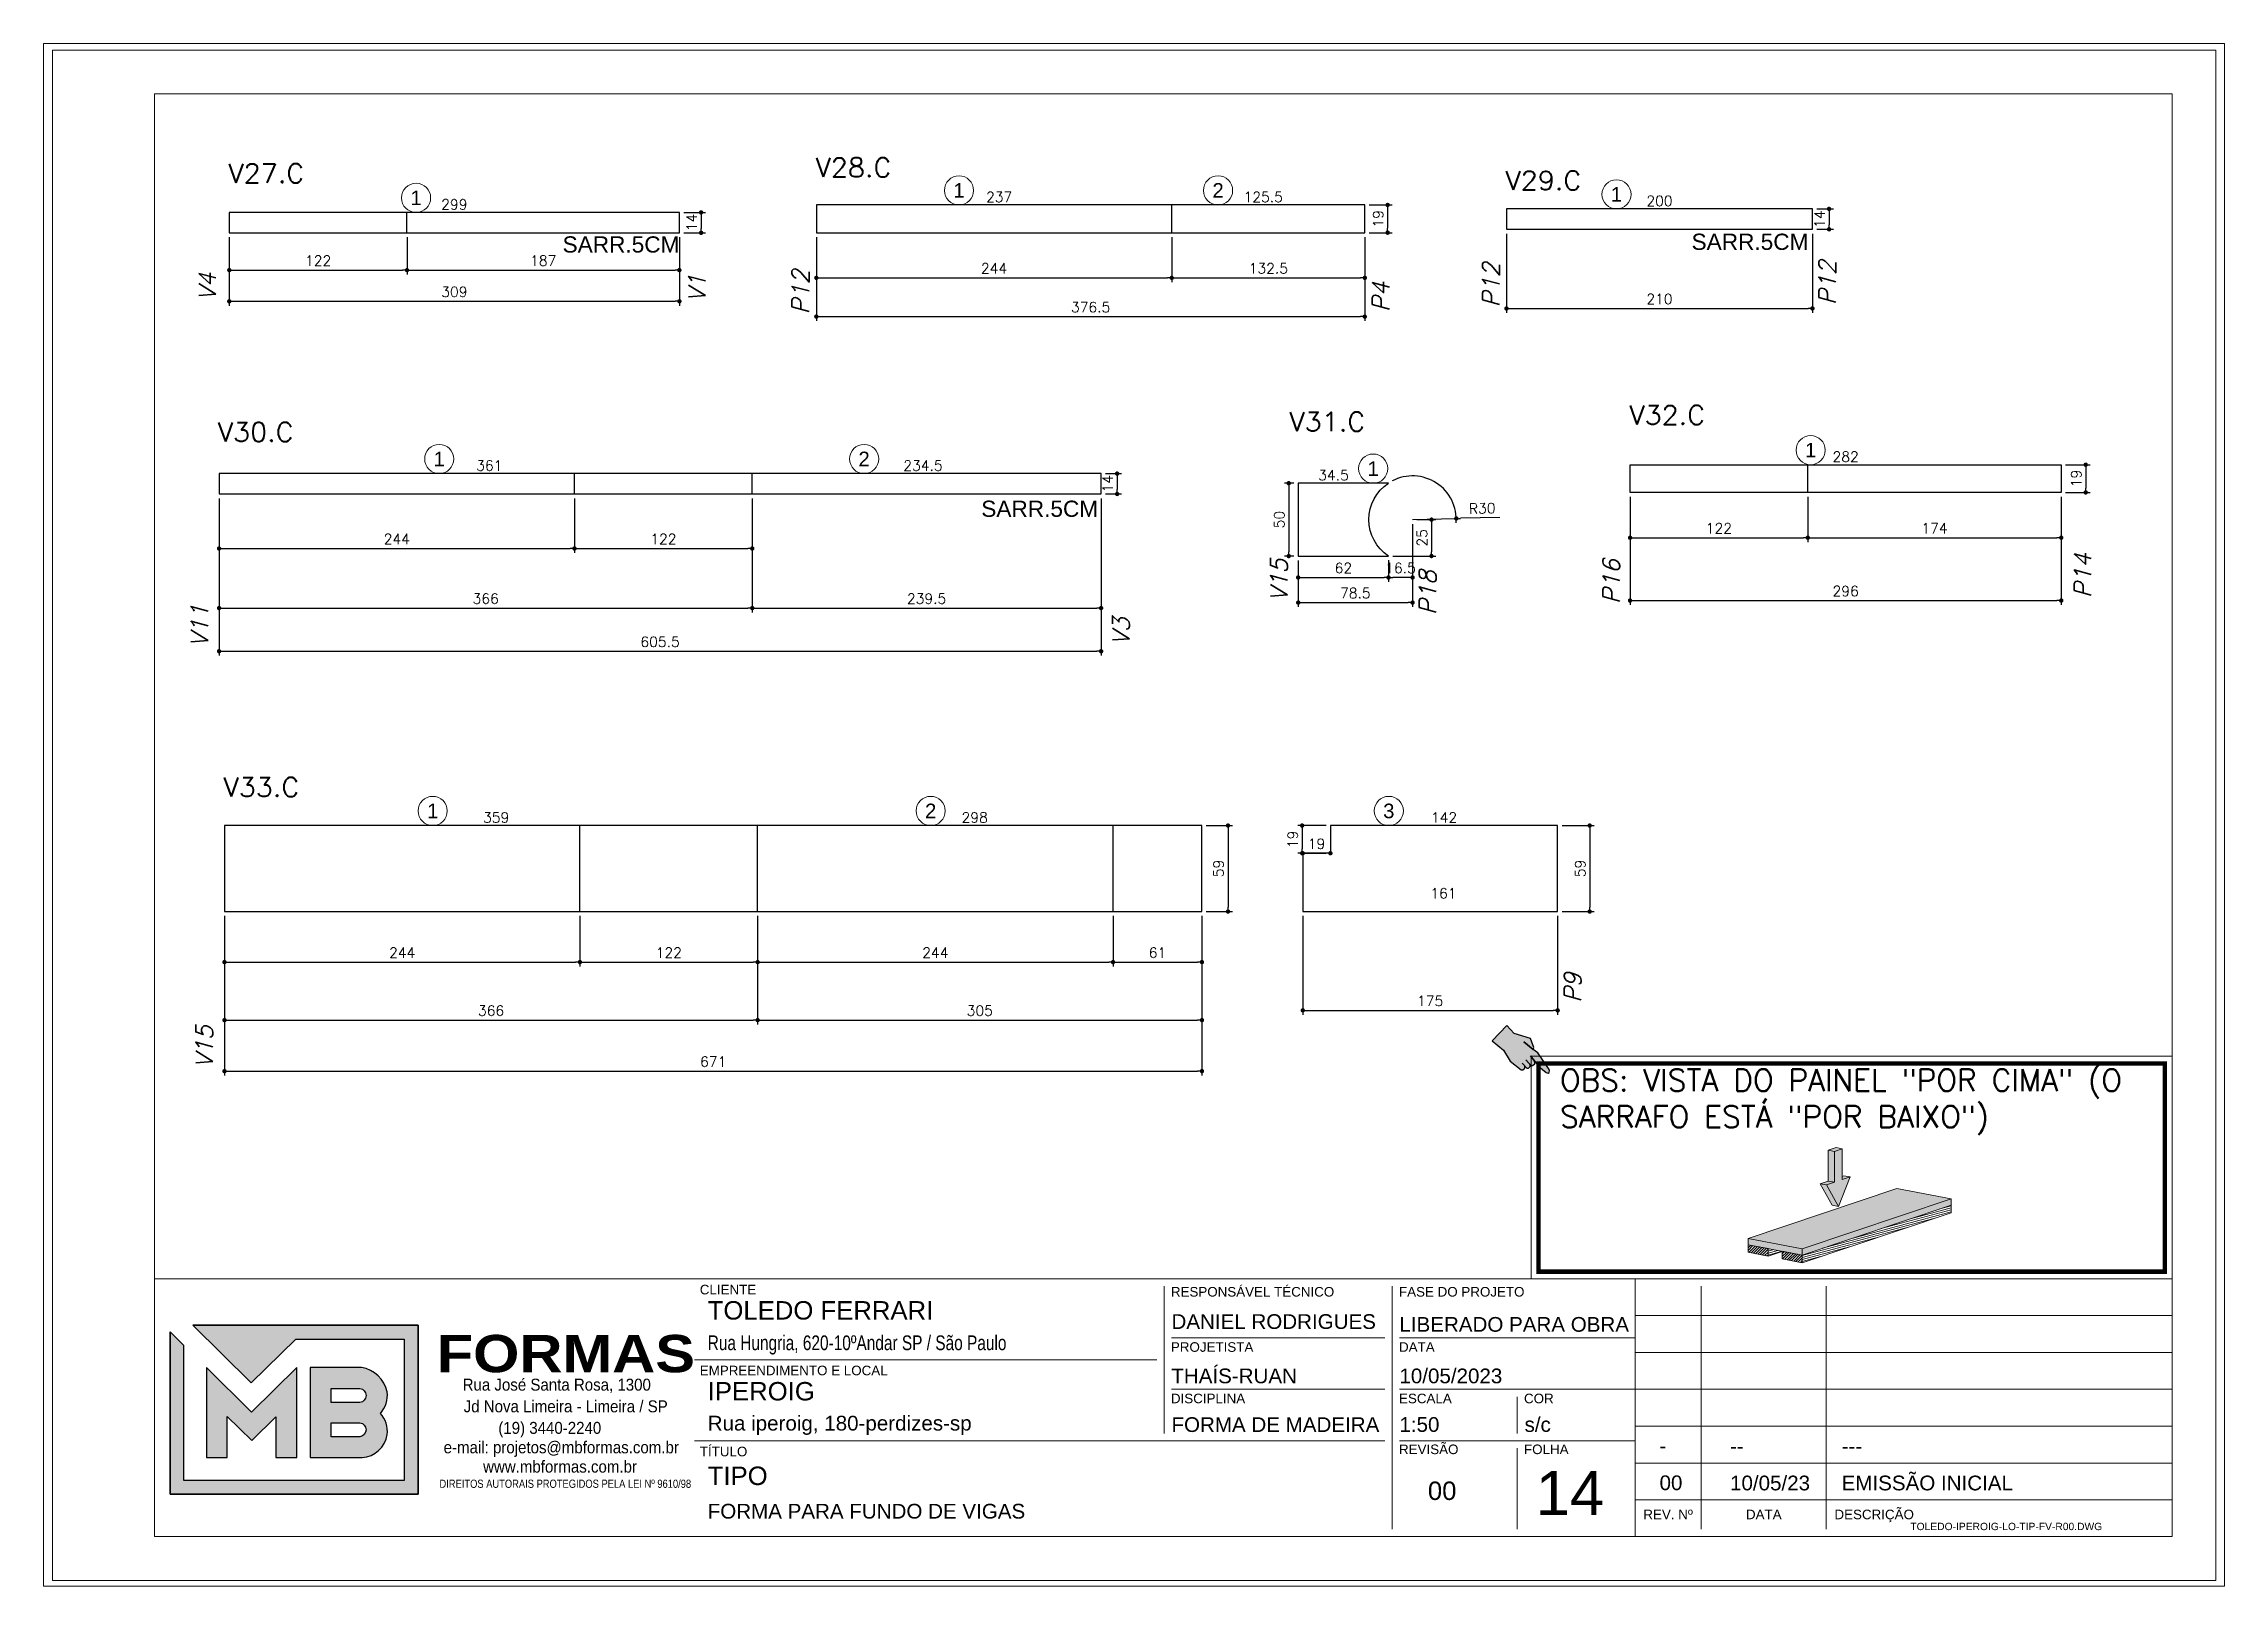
# Paper-space layout '14' of a CAD drawing. Extents: x 399.1 to 428.8, y 284.8 to 305.8.
# The model-space entities are those that its viewports show. They can reach past a viewport. Long polylines and large blocks are cut down to what shows.
import ezdxf
from ezdxf.enums import TextEntityAlignment as Align
from ezdxf.lldxf.tags import DXFTag

# ---------------------------------------------------------------- set-up
doc = ezdxf.new("R2010")
doc.units = 0
doc.header["$PDMODE"] = 2
doc.header["$PDSIZE"] = 10
doc.linetypes.add('CABLIN', pattern=[0.35, 0.25, -0.1])
doc.layers.get('0').update_dxf_attribs({"lineweight": 13})
doc.layers.get('Defpoints').update_dxf_attribs({"lineweight": 13})
for name, color, linetype, lineweight in [('contorno de painel', 7, 'Continuous', 13), ('cotas', 4, 'Continuous', 13), ('FOLHA MB', 7, 'Continuous', 13), ('HACHURACONCRETO', 7, 'Continuous', 13), ('Romaneio', 1, 'Continuous', 13), ('texto de viga', 7, 'Continuous', 13)]:
    doc.layers.add(name, color=color, linetype=linetype, lineweight=lineweight)
for name, color, linetype in [('Cota Sarrafo', 180, 'Continuous'), ('MB_LOGO', 254, 'Continuous'), ('Painéis', 200, 'Continuous'), ('REGUA-80', 111, 'Continuous'), ('TEXTO_GERAL', 7, 'Continuous'), ('va165-sec', 5, 'DASHED')]:
    doc.layers.add(name, color=color, linetype=linetype)
doc.layers.add('VIEW', color=252, linetype='Continuous', lineweight=13, plot=False)
doc.styles.add('ARIAL', font='arial.ttf', dxfattribs={"oblique": 15, "height": 25})
doc.styles.add('MB_C01', font='arial.ttf', dxfattribs={"height": 1.3})
doc.styles.add('MB_C02', font='arial.ttf', dxfattribs={"height": 2})
doc.styles.add('MB_C03', font='arial.ttf', dxfattribs={"height": 2.5})
doc.styles.add('MB_C04', font='arial.ttf', dxfattribs={"height": 6})
doc.styles.add('MB_LOGO', font='ariblk.ttf', dxfattribs={"height": 75})
doc.styles.add('MB_TEXT', font='ARIALN.TTF', dxfattribs={"height": 10})
doc.styles.add('REGUA-120', font='ROMANS.shx', dxfattribs={"height": 15})
doc.styles.add('ROMANS', font='romans.shx')
tags = doc.linetypes.add('DASHED', pattern=[0.75, 0.5, -0.25]).pattern_tags.tags
tags[6:7] = [DXFTag(74, 4), DXFTag(75, 0), DXFTag(340, '0'), DXFTag(46, 1.0), DXFTag(50, 0.0), DXFTag(44, 0.0), DXFTag(45, 0.0)]
tags[4:5] = [DXFTag(74, 4), DXFTag(75, 0), DXFTag(340, '0'), DXFTag(46, 1.0), DXFTag(50, 0.0), DXFTag(44, 0.0), DXFTag(45, 0.0)]
doc.dimstyles.new('PAINEL', dxfattribs={"dimtxt": 7, "dimasz": 3, "dimexe": 3, "dimexo": 3, "dimgap": 3, "dimtad": 1, "dimdec": 1, "dimzin": 12, "dimdsep": 46, "dimtxsty": 'ROMANS', "dimblk": 'DOT', "dimcen": 0, "dimclrd": 4, "dimclre": 4, "dimclrt": 240, "dimadec": 1, "dimazin": 3, "dimtfac": 1, "dimtdec": 1, "dimtmove": 0, "dimatfit": 3, "dimfxl": 0, "dimtolj": 1, "dimtzin": 12, "dimarcsym": 0})
doc.dimstyles.new('projeto2', dxfattribs={"dimtxt": 7, "dimasz": 5, "dimexe": 1.25, "dimexo": 2.5, "dimgap": 2, "dimtad": 1, "dimdec": 1, "dimdsep": 46, "dimtxsty": 'ROMANS', "dimblk": 'OBLIQUE', "dimcen": 10, "dimdle": 1, "dimse1": 1, "dimse2": 1, "dimsd1": 1, "dimsd2": 1, "dimclrd": 256, "dimclre": 256, "dimclrt": 3, "dimadec": 0, "dimazin": 0, "dimtfac": 1, "dimtdec": 1, "dimtmove": 0, "dimatfit": 3, "dimldrblk": 'OBLIQUE', "dimfxl": 0, "dimlwd": -1, "dimlwe": -1, "dimarcsym": 0})

psp = doc.layouts.new('14')

msp = doc.modelspace()

# ---------------------------------------------------------------- texts
at = {"layer": 'FOLHA MB', "color": 1, "style": 'ARIAL'}
for p in [(-17156.3, 6143.26), (-16381.28, 6145.11), (-16868.88, 5961.92)]:
    msp.add_text('SARR.5CM', height=11.116, dxfattribs=at).set_placement(p)
at = {"layer": 'Romaneio', "color": 7, "style": 'ARIAL'}
for s, p in [('1', (-17256.87, 6180.79)), ('1', (-16884.16, 6185.9)), ('2', (-16706.32, 6185.9)), ('1', (-16432.81, 6183.2)), ('1', (-17240.97, 6001.63)), ('2', (-16949.31, 6001.63)), ('1', (-16299.52, 6007.7)), ('1', (-16599.83, 5995.03)), ('1', (-17245.45, 5760.14)), ('2', (-16903.61, 5760.14)), ('3', (-16589.11, 5760.14))]:
    msp.add_text(s, height=10, dxfattribs=at).set_placement(p, align=Align.MIDDLE_CENTER)
at = {"layer": 'texto de viga', "color": 215, "style": 'REGUA-120', "oblique": 15}
for s, p in [('P12', (-16282.27, 6107.16)), ('V4', (-17394.3, 6110.2)), ('V1', (-17058.09, 6109.18)), ('P12', (-16987.1, 6100.78)), ('P4', (-16588.75, 6102.49)), ('P12', (-16513.09, 6105.6)), ('V15', (-16658.65, 5903.86)), ('P16', (-16430.43, 5902.16)), ('P14', (-16106.86, 5906.2)), ('P18', (-16556.55, 5894.53)), ('V11', (-17399.63, 5872.58)), ('V3', (-16767.11, 5873.77)), ('P9', (-16456.98, 5628.48)), ('V15', (-17396.32, 5583.73))]:
    msp.add_text(s, height=11.752, rotation=90, dxfattribs=at).set_placement(p)
at = {"layer": 'TEXTO_GERAL', "style": 'REGUA-120', "width": 1.05}
for s, p in [('V27.C', (-17385.76, 6191.16)), ('V28.C', (-16982.67, 6195.16)), ('V29.C', (-16509.06, 6186.21)), ('V31.C', (-16657.41, 6020.7)), ('V32.C', (-16424.03, 6025.24)), ('V30.C', (-17393.02, 6013.58)), ('V33.C', (-17389.1, 5769.96))]:
    msp.add_text(s, height=13, dxfattribs=at).set_placement(p)

# ---------------------------------------------------------------- blocks, each defined once
blk = doc.blocks.new('LOGO2')
at = {"layer": 'MB_LOGO', "linetype": 'Continuous'}
h = blk.add_hatch(color=256, dxfattribs=at)
h.dxf.hatch_style = 1
h.set_gradient(color1=(242, 132, 69), color2=(247, 180, 141), rotation=90, tint=1)
h.paths.add_polyline_path([(7.48, 9.64), (10.45, 12.57), (17.71, 12.57), (17.71, 3.12), (2.97, 3.12), (2.97, 12.14), (2.04, 13.06), (2.04, 2.19), (18.64, 2.19), (18.64, 13.5), (3.56, 13.5)])
h = blk.add_hatch(color=256, dxfattribs=at)
h.dxf.hatch_style = 1
h.set_gradient(color1=(242, 132, 69), color2=(247, 180, 141), rotation=90, tint=1)
h.paths.add_polyline_path([(10.52, 4.64), (10.52, 10.66), (7.5, 7.68), (4.47, 10.66), (4.47, 4.64), (5.86, 4.64), (5.86, 7.4), (7.51, 5.78), (9.13, 7.37), (9.13, 4.64)])
h = blk.add_hatch(color=256, dxfattribs=at)
h.dxf.hatch_style = 1
h.set_gradient(color1=(242, 132, 69), color2=(247, 180, 141), rotation=90, tint=1)
h.paths.add_polyline_path([(11.42, 10.66), (11.42, 4.64), (14.89, 4.64, 0.350532), (16.57, 6.18, 0.219217), (16.12, 7.6, 0.21502), (16.57, 9.03, 0.319901), (14.85, 10.66)])
h.paths.add_polyline_path([(14.75, 8.33), (12.82, 8.33), (12.82, 9.26), (14.63, 9.26, -1)], flags=16)
h.paths.add_polyline_path([(14.75, 6.04), (12.82, 6.04), (12.82, 6.97), (14.63, 6.97, -1)], flags=16)
blk.add_lwpolyline([(3.56, 13.5), (18.64, 13.5), (18.64, 2.19), (2.04, 2.19), (2.04, 13.06)], dxfattribs=at)
at = {"layer": 'MB_LOGO', "color": 31, "linetype": 'Continuous', "true_color": 0xf7b48d}
for points in [[(10.45, 12.57), (17.71, 12.57), (17.71, 3.12), (2.97, 3.12), (2.97, 12.14), (2.04, 13.06), (2.04, 2.19), (18.64, 2.19), (18.64, 13.5), (3.56, 13.5), (7.48, 9.64)], [(4.47, 10.66), (4.47, 4.64), (5.86, 4.64), (5.86, 7.4), (7.51, 5.78), (9.13, 7.37), (9.13, 4.64), (10.52, 4.64), (10.52, 10.66), (7.5, 7.68)]]:
    blk.add_lwpolyline(points, close=True, dxfattribs=at)
for points in [[(16.57, 9.03, 0.319901), (14.85, 10.66), (11.42, 10.66), (11.42, 4.64), (14.89, 4.64, 0.350532), (16.57, 6.18, 0.219217), (16.12, 7.6, 0.21502)], [(12.82, 9.26), (14.75, 9.26, -0.880235), (14.75, 8.33), (12.82, 8.33)], [(12.82, 6.97), (14.75, 6.97, -0.880235), (14.75, 6.04), (12.82, 6.04)]]:
    blk.add_lwpolyline(points, format="xyb", close=True, dxfattribs=at)
at = {"layer": 'MB_LOGO', "color": 0, "linetype": 'Continuous', "style": 'MB_LOGO'}
blk.add_text('FORMAS', height=2.496, dxfattribs=at).set_placement((19.88, 10.35))
at = {"layer": 'MB_LOGO', "color": 0, "style": 'MB_TEXT', "width": 1.1}
for s, p in [('Rua José Santa Rosa, 1300', (21.62, 9.12)), ('Jd Nova Limeira - Limeira / SP', (21.69, 7.67)), ('(19) 3440-2240', (24.01, 6.23)), ('e-mail: projetos@mbformas.com.br', (20.35, 4.93)), ('www.mbformas.com.br', (22.99, 3.64))]:
    blk.add_text(s, height=0.7993, dxfattribs=at).set_placement(p)
at = {"layer": 'MB_LOGO', "color": 252, "style": 'MB_TEXT'}
blk.add_text('DIREITOS AUTORAIS PROTEGIDOS PELA LEI Nº 9610/98', height=0.546, dxfattribs=at).set_placement((20.07, 2.62))
blk = doc.blocks.new('A$Ceb89ac90')
at = {"color": 1}
for p, q in [((1086.3, 356.7), (70, 356.7)), ((763, 351.7), (763, 250.7)), ((919.6, 351.7), (919.6, 185)), ((1086.3, 356.7), (1086.3, 179.9)), ((1455, 356.7), (1086.3, 356.7)), ((1131.8, 185), (1131.8, 351.7)), ((1217.6, 351.7), (1217.6, 185)), ((1455, 331.5), (1086.3, 331.5)), ((914.6, 316.3), (768.1, 316.3)), ((1086.3, 316.3), (924.7, 316.3)), ((758, 301.2), (440.7, 301.2)), ((1455, 306.2), (1086.3, 306.2)), ((914.6, 281), (768.1, 281)), ((1086.3, 281), (924.7, 281)), ((1005.5, 275.9), (1005.5, 250.7)), ((1455, 281), (1086.3, 281)), ((1455, 255.7), (1086.3, 255.7)), ((914.6, 245.6), (440.7, 245.6)), ((1086.3, 245.6), (924.7, 245.6)), ((1005.5, 240.6), (1005.5, 185)), ((1455, 230.4), (1086.3, 230.4)), ((1455, 205.2), (1086.3, 205.2))]:
    blk.add_line(p, q, dxfattribs=at)
for points in [[(0, 1199.9), (0, 149.9), (1485, 149.9), (1485, 1199.9)], [(70, 1169.9), (70, 179.9), (1455, 179.9), (1455, 1169.9)]]:
    blk.add_lwpolyline(points, close=True, dxfattribs=at)
at = {"xscale": 10.25810868844649, "yscale": 10.25810868844649, "zscale": 10.25810868844649}
blk.add_blockref('LOGO2', (59.7, 186.5), dxfattribs=at)
at = {"color": 6, "style": 'MB_C01'}
for s, height, p in [('CLIENTE', 6.57, (444.3, 346.1)), ('RESPONSÁVEL TÉCNICO', 6.566, (767.7, 344.6)), ('FASE DO PROJETO', 6.566, (924.3, 344.6)), ('PROJETISTA', 6.57, (767.7, 306.7)), ('DATA', 6.57, (924.3, 306.7)), ('EMPREENDIMENTO E LOCAL', 6.566, (444.3, 290.6)), ('DISCIPLINA', 6.57, (767.7, 271.4)), ('ESCALA', 6.57, (924.3, 271.4)), ('COR', 6.57, (1010.1, 271.4)), ('TÍTULO', 6.57, (444.3, 235)), ('REVISÃO', 6.57, (924.3, 236.5)), ('FOLHA', 6.57, (1010.1, 236.5))]:
    blk.add_text(s, height=height, dxfattribs=at).set_placement(p)
at = {"color": 5, "style": 'MB_C02'}
for s, p in [('DANIEL RODRIGUES', (768.1, 322.4)), ('FORMA DE MADEIRA', (768.1, 251.7))]:
    blk.add_text(s, height=10.102, dxfattribs=at).set_placement(p)
at = {"color": 6, "style": 'MB_C01'}
for s, p in [('REV. Nº', (1109, 195.1)), ('DATA', (1174.7, 195.1)), ('DESCRIÇÃO', (1250.5, 195.1))]:
    blk.add_text(s, height=6.57, dxfattribs=at).set_placement(p, align=Align.MIDDLE_CENTER)
at = {"insert": (1275.3, 189.4), "char_height": 5.051, "width": 210.818, "attachment_point": 1, "style": 'MB_C04'}
blk.add_mtext('TOLEDO-IPEROIG-LO-TIP-FV-R00.DWG', dxfattribs=at)
at = {"color": 5}
for tag, p, height, style in [('REV_05', (1103.1, 338.1), 10.1, 'MB_C02'), ('DATA_REV_05', (1151.5, 337.9), 10.1, 'MB_C02'), ('INFO_REV_05', (1228.1, 337.9), 10.1, 'MB_C02'), ('CLIENTE', (449.7, 328.8), 12.6, 'MB_C03'), ('FASE', (924.6, 320.5), 10.1, 'MB_C02'), ('REV_04', (1103.1, 312.8), 10.1, 'MB_C02'), ('DATA_REV_04', (1151.5, 312.7), 10.1, 'MB_C02'), ('INFO_REV_04', (1228.1, 312.7), 10.1, 'MB_C02'), ('OBRA', (449.7, 273.3), 12.6, 'MB_C03'), ('PROJETISTA', (768, 285.1), 10.1, 'MB_C02'), ('DATA', (924.6, 285.1), 10.1, 'MB_C02'), ('REV_03', (1103.1, 287.6), 10.1, 'MB_C02'), ('DATA_REV_03', (1151.5, 287.4), 10.1, 'MB_C02'), ('INFO_REV_03', (1228.1, 287.4), 10.1, 'MB_C02'), ('REV_02', (1103.1, 262.3), 10.1, 'MB_C02'), ('DATA_REV_02', (1151.5, 262.1), 10.1, 'MB_C02'), ('INFO_REV_02', (1228.1, 262.1), 10.1, 'MB_C02'), ('ESC', (924.6, 251.8), 10.1, 'MB_C02'), ('COR', (1010.5, 251.8), 10.1, 'MB_C02'), ('REV_01', (1103.1, 237.1), 10.1, 'MB_C02'), ('DATA_REV_01', (1151.5, 236.9), 10.1, 'MB_C02'), ('INFO_REV_01', (1228.1, 236.9), 10.1, 'MB_C02'), ('PAVIMENTO', (449.7, 215.3), 12.6, 'MB_C03'), ('FL', (1018.1, 194.7), 30.3, 'MB_C04'), ('REV', (944.1, 205), 12.6, 'MB_C03'), ('REV_00', (1103.1, 211.8), 10.1, 'MB_C02'), ('DATA_REV_00', (1151.5, 211.6), 10.1, 'MB_C02'), ('EMISSÃO_INICIAL', (1228.1, 211.6), 10.1, 'MB_C02')]:
    blk.add_attdef(tag, p, '', height=height, dxfattribs=dict(at, style=style))
at = {"color": 6, "style": 'MB_C02'}
for tag, p in [('ENDEREÇO_CLIENTE', (449.7, 307.8)), ('ENDEREÇO_OBRA', (449.7, 252.7)), ('TIPO_DE_PROJETO', (449.7, 192.3))]:
    blk.add_attdef(tag, p, '', height=10.1, dxfattribs=at)
blk = doc.blocks.new('INDICADOR')
at = {"layer": 'va165-sec', "ltscale": 100}
blk.add_hatch(color=61, dxfattribs=at).paths.add_polyline_path([(-59.7, -24.5), (-37.5, -24.3), (-35.4, -22.8), (-34.7, -18.5), (-36.9, -15.9), (-32.1, -16.5), (-29.9, -15.1), (-29.3, -11.2), (-31.5, -8.9), (-29.5, -9.3), (-27.5, -7.7), (-26.6, -3.4), (-28.9, -0.4), (-18.5, -2.8), (-3.7, -3.1), (-0.7, -1.9), (0, 0), (-1.3, 2.8), (-2.9, 3.5), (-33.7, 13.2), (-42.6, 13.1), (-44, 16), (-56.7, 23.9), (-82.1, 13.8), (-99.5, 16.7), (-102.1, -17), (-79.1, -17.5)])
at = {"layer": 'REGUA-80', "color": 1}
blk.add_lwpolyline([(-102.1, -17), (-79.1, -17.5), (-59.7, -24.5), (-37.5, -24.3), (-35.4, -22.8), (-34.7, -18.5), (-36.9, -15.9), (-43.1, -15.1), (-32.1, -16.5), (-29.9, -15.1), (-29.3, -11.2), (-31.5, -8.9), (-41.5, -7), (-29.5, -9.3), (-27.5, -7.7), (-26.6, -3.4), (-28.9, -0.4), (-39.8, 2.2), (-18.5, -2.8), (-3.7, -3.1), (-0.7, -1.9), (0, 0), (-1.3, 2.8), (-2.9, 3.5), (-33.7, 13.2), (-42.6, 13.1), (-61.9, 12.9), (-42.6, 13.1), (-44, 16), (-56.7, 23.9), (-82.1, 13.8), (-99.5, 16.7), (-102.1, -17)], dxfattribs=at)
blk = doc.blocks.new('DEDADA')
at = {"linetype": 'Continuous', "ltscale": 100, "xscale": 0.5000000000004939, "yscale": 0.5000000000004939, "zscale": 0.5000000000004939, "rotation": 321.5463332659798}
blk.add_blockref('INDICADOR', (63.1, 17), dxfattribs=at)
blk = doc.blocks.new('FDSFSDFSDF')
at = {"layer": 'HACHURACONCRETO'}
h = blk.add_hatch(color=1, dxfattribs=at)
h.dxf.hatch_style = 1
h.paths.add_polyline_path([(-20956.4, 7327.5), (-20960.7, 7328.3), (-20960.7, 7307.2), (-20956.4, 7306.3)], flags=17)
h.paths.add_polyline_path([(-20951, 7329.3), (-20956.4, 7327.5), (-20956.4, 7306.3), (-20961.8, 7304.5), (-20953.7, 7289.8), (-20945.6, 7310), (-20951, 7308.2)])
h.paths.add_polyline_path([(-20961.8, 7304.5), (-20966.1, 7305.3), (-20958, 7290.7), (-20953.7, 7289.8)])
h.paths.add_polyline_path([(-20956.4, 7306.3), (-20960.7, 7307.2), (-20966.1, 7305.3), (-20961.8, 7304.5)])
h.paths.add_polyline_path([(-20945.6, 7310), (-20949.9, 7310.8), (-20951, 7310.4), (-20951, 7308.2)], flags=17)
h.paths.add_polyline_path([(-20951, 7329.3), (-20955.3, 7330.1), (-20960.7, 7328.3), (-20956.4, 7327.5)])
h = blk.add_hatch(color=253, dxfattribs=at)
h.dxf.hatch_style = 1
h.paths.add_polyline_path([(-20876.3, 7294.9), (-20913.5, 7302), (-21015.7, 7267.8), (-20978.5, 7260.6)])
h.paths.add_polyline_path([(-21015.7, 7267.8), (-21015.7, 7263.5), (-20978.5, 7256.4), (-20978.5, 7260.6)])
h.paths.add_polyline_path([(-20876.3, 7290.6), (-20876.3, 7294.9), (-20978.5, 7260.6), (-20978.5, 7256.4)])
h = blk.add_hatch(dxfattribs=at)
h.set_pattern_fill('ANSI31', color=252, scale=0.409149, angle=150)
h.set_pattern_definition([(195, (7609.989, -2957.4306), (0.336218163, -1.254783266), [])])
h.paths.add_polyline_path([(-20992.2, 7258.9), (-20992.2, 7259), (-21002, 7260.9), (-21002, 7255.6)])
h.paths.add_polyline_path([(-20876.3, 7285.4), (-20876.3, 7290.6), (-20978.5, 7256.4), (-20978.5, 7251.1)])
h = blk.add_hatch(dxfattribs=at)
h.set_pattern_fill('ANSI31', color=252, scale=0.409149)
h.set_pattern_definition([(45, (7609.989, -2957.4306), (-0.918565103, 0.918565103), [])])
h.paths.add_polyline_path([(-21002, 7260.9), (-21015.7, 7263.5), (-21015.7, 7258.3), (-21002, 7255.6)])
h.paths.add_polyline_path([(-20978.5, 7256.4), (-20992.2, 7259), (-20992.2, 7253.8), (-20978.5, 7251.1)])
at = {"color": 0, "linetype": 'Continuous', "lineweight": 0, "extrusion": (5.55112e-17, 0.967349, 0.253449)}
for p, q in [((-20960.7, 7328.3), (-20955.3, 7330.1)), ((-20956.4, 7327.5), (-20960.7, 7328.3)), ((-20960.7, 7307.2), (-20960.7, 7328.3)), ((-20951, 7329.3), (-20956.4, 7327.5)), ((-20956.4, 7327.5), (-20956.4, 7306.3)), ((-20951, 7329.3), (-20955.3, 7330.1)), ((-20951, 7308.2), (-20951, 7329.3)), ((-20966.1, 7305.3), (-20960.7, 7307.2)), ((-20956.4, 7306.3), (-20961.8, 7304.5)), ((-20956.4, 7306.3), (-20960.7, 7307.2)), ((-20953.7, 7289.8), (-20945.6, 7310)), ((-20951, 7310.4), (-20949.9, 7310.8)), ((-20945.6, 7310), (-20951, 7308.2)), ((-20945.6, 7310), (-20949.9, 7310.8)), ((-20913.5, 7302), (-21015.7, 7267.8)), ((-20978.5, 7260.6), (-20876.3, 7294.9)), ((-20961.8, 7304.5), (-20966.1, 7305.3)), ((-20958, 7290.7), (-20966.1, 7305.3)), ((-20961.8, 7304.5), (-20953.7, 7289.8)), ((-20953.7, 7289.8), (-20958, 7290.7)), ((-20876.3, 7294.9), (-20913.5, 7302)), ((-20876.3, 7290.6), (-20876.3, 7294.9)), ((-20876.3, 7290.6), (-20978.5, 7256.4)), ((-20876.3, 7290.6), (-20978.5, 7256.4)), ((-20876.3, 7285.4), (-20978.5, 7251.1)), ((-20876.3, 7290.6), (-20876.3, 7285.4)), ((-21015.7, 7267.8), (-20978.5, 7260.6)), ((-21015.7, 7263.5), (-21015.7, 7267.8)), ((-21015.7, 7263.5), (-21015.7, 7258.3)), ((-21015.7, 7263.5), (-21002, 7260.9)), ((-20978.5, 7256.4), (-21015.7, 7263.5)), ((-21002, 7260.9), (-21002, 7255.6)), ((-21002, 7255.6), (-21015.7, 7258.3)), ((-20992.2, 7258.9), (-21002, 7255.6)), ((-20978.5, 7256.4), (-20992.2, 7259)), ((-20992.2, 7259), (-20992.2, 7253.8)), ((-20978.5, 7251.1), (-20992.2, 7253.8)), ((-20978.5, 7256.4), (-20978.5, 7260.6)), ((-20978.5, 7256.4), (-20978.5, 7251.1))]:
    blk.add_line(p, q, dxfattribs=at)
blk.add_lwpolyline([(-21164.5, 7392.8), (-20724.6, 7392.8), (-20724.6, 7240), (-21164.5, 7240)], close=True)
at = {"const_width": 3}
blk.add_lwpolyline([(-21159.5, 7387.8), (-20729.6, 7387.8), (-20729.6, 7245), (-21159.5, 7245)], close=True, dxfattribs=at)
at = {"lineweight": 5, "xscale": 0.8622490710097133, "yscale": 0.8622490710097133, "zscale": 0.2874163570032379}
blk.add_blockref('DEDADA', (-21206.7, 7367), dxfattribs=at)
at = {"layer": 'contorno de painel', "linetype": 'CABLIN', "insert": (-21144.8, 7383.9), "char_height": 15, "attachment_point": 1, "style": 'ROMANS'}
blk.add_mtext_dynamic_manual_height_columns('OBS: VISTA DO PAINEL "POR CIMA" (O SARRAFO ESTÁ "POR BAIXO")', width=429.807, gutter_width=45, heights=[0], dxfattribs=at)
blk = doc.blocks.new('_Dot')
at = {"color": 0, "linetype": 'ByBlock', "lineweight": -2}
blk.add_line((-0.5, 0), (-1, 0), dxfattribs=at)
at = {"color": 0, "linetype": 'ByBlock', "const_width": 0.5}
blk.add_lwpolyline([(-0.25, 0, 1), (0.25, 0, 1)], format="xyb", close=True, dxfattribs=at)
blk = doc.blocks.new('*D1542')
at = {"layer": 'cotas', "color": 4, "lineweight": -2, "transparency": 16777216}
for p, q in [((-17385.1, 6153.8), (-17385.1, 6106.8)), ((-17076.1, 6153.8), (-17076.1, 6106.8)), ((-17382.1, 6109.8), (-17079.1, 6109.8))]:
    blk.add_line(p, q, dxfattribs=at)
at = {"layer": 'Defpoints', "color": 0, "transparency": 16777216}
for p in [(-17385.1, 6156.8), (-17076.1, 6156.8), (-17076.1, 6109.8)]:
    blk.add_point(p, dxfattribs=at)
at = {"layer": 'cotas', "color": 4, "lineweight": -2, "transparency": 16777216, "xscale": 3, "yscale": 3, "zscale": 3, "rotation": 180}
blk.add_blockref('_Dot', (-17385.1, 6109.8), dxfattribs=at)
at = {"layer": 'cotas', "color": 4, "lineweight": -2, "transparency": 16777216, "xscale": 3, "yscale": 3, "zscale": 3}
blk.add_blockref('_Dot', (-17076.1, 6109.8), dxfattribs=at)
at = {"layer": 'cotas', "color": 240, "transparency": 16777216, "insert": (-17230.6, 6116.3), "char_height": 7, "attachment_point": 5, "style": 'ROMANS'}
blk.add_mtext('\\A1;309', dxfattribs=at)
blk = doc.blocks.new('*D1543')
at = {"layer": 'cotas', "color": 4, "lineweight": -2, "transparency": 16777216}
for p, q in [((-17073.1, 6170.8), (-17058.2, 6170.8)), ((-17073.1, 6156.8), (-17058.2, 6156.8)), ((-17061.2, 6167.8), (-17061.2, 6159.8))]:
    blk.add_line(p, q, dxfattribs=at)
at = {"layer": 'Defpoints', "color": 0, "transparency": 16777216}
for p in [(-17076.1, 6170.8), (-17076.1, 6156.8), (-17061.2, 6156.8)]:
    blk.add_point(p, dxfattribs=at)
at = {"layer": 'cotas', "color": 4, "lineweight": -2, "transparency": 16777216, "xscale": 3, "yscale": 3, "zscale": 3}
for p, rotation in [((-17061.2, 6170.8), 90), ((-17061.2, 6156.8), 270)]:
    blk.add_blockref('_Dot', p, dxfattribs=dict(at, rotation=rotation))
at = {"layer": 'cotas', "color": 240, "transparency": 16777216, "insert": (-17067.7, 6163.8), "char_height": 7, "attachment_point": 5, "rotation": 90, "style": 'ROMANS'}
blk.add_mtext('\\A1;14', dxfattribs=at)
blk = doc.blocks.new('*D1544')
at = {"layer": 'cotas', "color": 4, "lineweight": -2, "transparency": 16777216}
for p, q in [((-17385.1, 6153.8), (-17385.1, 6128.2)), ((-17263.1, 6153.8), (-17263.1, 6128.2)), ((-17382.1, 6131.2), (-17266.1, 6131.2))]:
    blk.add_line(p, q, dxfattribs=at)
at = {"layer": 'Defpoints', "color": 0, "transparency": 16777216}
for p in [(-17385.1, 6156.8), (-17263.1, 6156.8), (-17263.1, 6131.2)]:
    blk.add_point(p, dxfattribs=at)
at = {"layer": 'cotas', "color": 4, "lineweight": -2, "transparency": 16777216, "xscale": 3, "yscale": 3, "zscale": 3, "rotation": 180}
blk.add_blockref('_Dot', (-17385.1, 6131.2), dxfattribs=at)
at = {"layer": 'cotas', "color": 4, "lineweight": -2, "transparency": 16777216, "xscale": 3, "yscale": 3, "zscale": 3}
blk.add_blockref('_Dot', (-17263.1, 6131.2), dxfattribs=at)
at = {"layer": 'cotas', "color": 240, "transparency": 16777216, "insert": (-17324.1, 6137.7), "char_height": 7, "attachment_point": 5, "style": 'ROMANS'}
blk.add_mtext('\\A1;122', dxfattribs=at)
blk = doc.blocks.new('*D1545')
at = {"layer": 'cotas', "color": 4, "lineweight": -2, "transparency": 16777216}
for p, q in [((-17263.1, 6153.8), (-17263.1, 6128.2)), ((-17076.1, 6153.8), (-17076.1, 6128.2)), ((-17260.1, 6131.2), (-17079.1, 6131.2))]:
    blk.add_line(p, q, dxfattribs=at)
at = {"layer": 'Defpoints', "color": 0, "transparency": 16777216}
for p in [(-17263.1, 6156.8), (-17076.1, 6156.8), (-17076.1, 6131.2)]:
    blk.add_point(p, dxfattribs=at)
at = {"layer": 'cotas', "color": 4, "lineweight": -2, "transparency": 16777216, "xscale": 3, "yscale": 3, "zscale": 3, "rotation": 180}
blk.add_blockref('_Dot', (-17263.1, 6131.2), dxfattribs=at)
at = {"layer": 'cotas', "color": 4, "lineweight": -2, "transparency": 16777216, "xscale": 3, "yscale": 3, "zscale": 3}
blk.add_blockref('_Dot', (-17076.1, 6131.2), dxfattribs=at)
at = {"layer": 'cotas', "color": 240, "transparency": 16777216, "insert": (-17169.6, 6137.7), "char_height": 7, "attachment_point": 5, "style": 'ROMANS'}
blk.add_mtext('\\A1;187', dxfattribs=at)
blk = doc.blocks.new('*D1546')
at = {"layer": 'Defpoints', "color": 0, "transparency": 16777216}
for p in [(-17380.1, 6170.8), (-17081.1, 6170.8), (-17081.1, 6170.8)]:
    blk.add_point(p, dxfattribs=at)
at = {"layer": 'Cota Sarrafo', "color": 3, "transparency": 16777216, "insert": (-17230.6, 6176.3), "char_height": 7, "attachment_point": 5, "style": 'ROMANS'}
blk.add_mtext('299', dxfattribs=at)
blk = doc.blocks.new('_OBLIQUE')
at = {"color": 0, "linetype": 'ByBlock', "lineweight": -2}
for p, q in [((0, 0), (-1, 0)), ((-0.5, -0.5), (0.5, 0.5))]:
    blk.add_line(p, q, dxfattribs=at)
blk = doc.blocks.new('*D1547')
at = {"layer": 'cotas', "color": 4, "lineweight": -2, "transparency": 16777216}
for p, q in [((-16982.1, 6153.9), (-16982.1, 6096.3)), ((-16605.6, 6153.9), (-16605.6, 6096.3)), ((-16979.1, 6099.3), (-16608.6, 6099.3))]:
    blk.add_line(p, q, dxfattribs=at)
at = {"layer": 'Defpoints', "color": 0, "transparency": 16777216}
for p in [(-16982.1, 6156.9), (-16605.6, 6156.9), (-16605.6, 6099.3)]:
    blk.add_point(p, dxfattribs=at)
at = {"layer": 'cotas', "color": 4, "lineweight": -2, "transparency": 16777216, "xscale": 3, "yscale": 3, "zscale": 3, "rotation": 180}
blk.add_blockref('_Dot', (-16982.1, 6099.3), dxfattribs=at)
at = {"layer": 'cotas', "color": 4, "lineweight": -2, "transparency": 16777216, "xscale": 3, "yscale": 3, "zscale": 3}
blk.add_blockref('_Dot', (-16605.6, 6099.3), dxfattribs=at)
at = {"layer": 'cotas', "color": 240, "transparency": 16777216, "insert": (-16793.8, 6105.8), "char_height": 7, "attachment_point": 5, "style": 'ROMANS'}
blk.add_mtext('\\A1;376.5', dxfattribs=at)
blk = doc.blocks.new('*D1548')
at = {"layer": 'cotas', "color": 4, "lineweight": -2, "transparency": 16777216}
for p, q in [((-16982.1, 6153.9), (-16982.1, 6122.9)), ((-16738.1, 6153.9), (-16738.1, 6122.9)), ((-16979.1, 6125.9), (-16741.1, 6125.9))]:
    blk.add_line(p, q, dxfattribs=at)
at = {"layer": 'Defpoints', "color": 0, "transparency": 16777216}
for p in [(-16982.1, 6156.9), (-16738.1, 6156.9), (-16738.1, 6125.9)]:
    blk.add_point(p, dxfattribs=at)
at = {"layer": 'cotas', "color": 4, "lineweight": -2, "transparency": 16777216, "xscale": 3, "yscale": 3, "zscale": 3, "rotation": 180}
blk.add_blockref('_Dot', (-16982.1, 6125.9), dxfattribs=at)
at = {"layer": 'cotas', "color": 4, "lineweight": -2, "transparency": 16777216, "xscale": 3, "yscale": 3, "zscale": 3}
blk.add_blockref('_Dot', (-16738.1, 6125.9), dxfattribs=at)
at = {"layer": 'cotas', "color": 240, "transparency": 16777216, "insert": (-16860.1, 6132.4), "char_height": 7, "attachment_point": 5, "style": 'ROMANS'}
blk.add_mtext('\\A1;244', dxfattribs=at)
blk = doc.blocks.new('*D1549')
at = {"layer": 'cotas', "color": 4, "lineweight": -2, "transparency": 16777216}
for p, q in [((-16738.1, 6153.9), (-16738.1, 6122.9)), ((-16605.6, 6153.9), (-16605.6, 6122.9)), ((-16735.1, 6125.9), (-16608.6, 6125.9))]:
    blk.add_line(p, q, dxfattribs=at)
at = {"layer": 'Defpoints', "color": 0, "transparency": 16777216}
for p in [(-16738.1, 6156.9), (-16605.6, 6156.9), (-16605.6, 6125.9)]:
    blk.add_point(p, dxfattribs=at)
at = {"layer": 'cotas', "color": 4, "lineweight": -2, "transparency": 16777216, "xscale": 3, "yscale": 3, "zscale": 3, "rotation": 180}
blk.add_blockref('_Dot', (-16738.1, 6125.9), dxfattribs=at)
at = {"layer": 'cotas', "color": 4, "lineweight": -2, "transparency": 16777216, "xscale": 3, "yscale": 3, "zscale": 3}
blk.add_blockref('_Dot', (-16605.6, 6125.9), dxfattribs=at)
at = {"layer": 'cotas', "color": 240, "transparency": 16777216, "insert": (-16671.8, 6132.4), "char_height": 7, "attachment_point": 5, "style": 'ROMANS'}
blk.add_mtext('\\A1;132.5', dxfattribs=at)
blk = doc.blocks.new('*D1550')
at = {"layer": 'cotas', "color": 4, "lineweight": -2, "transparency": 16777216}
for p, q in [((-16602.6, 6175.9), (-16586.9, 6175.9)), ((-16589.9, 6172.9), (-16589.9, 6159.9)), ((-16602.6, 6156.9), (-16586.9, 6156.9))]:
    blk.add_line(p, q, dxfattribs=at)
at = {"layer": 'Defpoints', "color": 0, "transparency": 16777216}
for p in [(-16605.6, 6175.9), (-16605.6, 6156.9), (-16589.9, 6156.9)]:
    blk.add_point(p, dxfattribs=at)
at = {"layer": 'cotas', "color": 4, "lineweight": -2, "transparency": 16777216, "xscale": 3, "yscale": 3, "zscale": 3}
for p, rotation in [((-16589.9, 6175.9), 90), ((-16589.9, 6156.9), 270)]:
    blk.add_blockref('_Dot', p, dxfattribs=dict(at, rotation=rotation))
at = {"layer": 'cotas', "color": 240, "transparency": 16777216, "insert": (-16596.4, 6166.4), "char_height": 7, "attachment_point": 5, "rotation": 90, "style": 'ROMANS'}
blk.add_mtext('\\A1;19', dxfattribs=at)
blk = doc.blocks.new('*D1551')
at = {"layer": 'Defpoints', "color": 0, "transparency": 16777216}
for p in [(-16975.1, 6175.9), (-16738.1, 6175.9), (-16738.1, 6175.9)]:
    blk.add_point(p, dxfattribs=at)
at = {"layer": 'Cota Sarrafo', "color": 3, "transparency": 16777216, "insert": (-16856.6, 6181.4), "char_height": 7, "attachment_point": 5, "style": 'ROMANS'}
blk.add_mtext('237', dxfattribs=at)
blk = doc.blocks.new('*D1552')
at = {"layer": 'Defpoints', "color": 0, "transparency": 16777216}
for p in [(-16738.1, 6175.9), (-16612.6, 6175.9), (-16612.6, 6175.9)]:
    blk.add_point(p, dxfattribs=at)
at = {"layer": 'Cota Sarrafo', "color": 3, "transparency": 16777216, "insert": (-16675.3, 6181.4), "char_height": 7, "attachment_point": 5, "style": 'ROMANS'}
blk.add_mtext('125.5', dxfattribs=at)
blk = doc.blocks.new('*D1553')
at = {"layer": 'cotas', "color": 4, "lineweight": -2, "transparency": 16777216}
for p, q in [((-16508.3, 6156.2), (-16508.3, 6101.9)), ((-16298.3, 6156.2), (-16298.3, 6101.9)), ((-16505.3, 6104.9), (-16301.3, 6104.9))]:
    blk.add_line(p, q, dxfattribs=at)
at = {"layer": 'Defpoints', "color": 0, "transparency": 16777216}
for p in [(-16508.3, 6159.2), (-16298.3, 6159.2), (-16298.3, 6104.9)]:
    blk.add_point(p, dxfattribs=at)
at = {"layer": 'cotas', "color": 4, "lineweight": -2, "transparency": 16777216, "xscale": 3, "yscale": 3, "zscale": 3, "rotation": 180}
blk.add_blockref('_Dot', (-16508.3, 6104.9), dxfattribs=at)
at = {"layer": 'cotas', "color": 4, "lineweight": -2, "transparency": 16777216, "xscale": 3, "yscale": 3, "zscale": 3}
blk.add_blockref('_Dot', (-16298.3, 6104.9), dxfattribs=at)
at = {"layer": 'cotas', "color": 240, "transparency": 16777216, "insert": (-16403.3, 6111.4), "char_height": 7, "attachment_point": 5, "style": 'ROMANS'}
blk.add_mtext('\\A1;210', dxfattribs=at)
blk = doc.blocks.new('*D1554')
at = {"layer": 'cotas', "color": 4, "lineweight": -2, "transparency": 16777216}
for p, q in [((-16295.3, 6173.2), (-16283.9, 6173.2)), ((-16286.9, 6170.2), (-16286.9, 6162.2)), ((-16295.3, 6159.2), (-16283.9, 6159.2))]:
    blk.add_line(p, q, dxfattribs=at)
at = {"layer": 'Defpoints', "color": 0, "transparency": 16777216}
for p in [(-16298.3, 6173.2), (-16298.3, 6159.2), (-16286.9, 6159.2)]:
    blk.add_point(p, dxfattribs=at)
at = {"layer": 'cotas', "color": 4, "lineweight": -2, "transparency": 16777216, "xscale": 3, "yscale": 3, "zscale": 3}
for p, rotation in [((-16286.9, 6173.2), 90), ((-16286.9, 6159.2), 270)]:
    blk.add_blockref('_Dot', p, dxfattribs=dict(at, rotation=rotation))
at = {"layer": 'cotas', "color": 240, "transparency": 16777216, "insert": (-16293.4, 6166.2), "char_height": 7, "attachment_point": 5, "rotation": 90, "style": 'ROMANS'}
blk.add_mtext('\\A1;14', dxfattribs=at)
blk = doc.blocks.new('*D1555')
at = {"layer": 'Defpoints', "color": 0, "transparency": 16777216}
for p in [(-16503.3, 6173.2), (-16303.3, 6173.2), (-16303.3, 6173.2)]:
    blk.add_point(p, dxfattribs=at)
at = {"layer": 'Cota Sarrafo', "color": 3, "transparency": 16777216, "insert": (-16403.3, 6178.7), "char_height": 7, "attachment_point": 5, "style": 'ROMANS'}
blk.add_mtext('200', dxfattribs=at)
blk = doc.blocks.new('*D1556')
at = {"layer": 'cotas', "color": 4, "lineweight": -2, "transparency": 16777216}
for p, q in [((-17392.1, 5974.6), (-17392.1, 5866.7)), ((-16786.6, 5974.6), (-16786.6, 5866.7)), ((-17389.1, 5869.7), (-16789.6, 5869.7))]:
    blk.add_line(p, q, dxfattribs=at)
at = {"layer": 'Defpoints', "color": 0, "transparency": 16777216}
for p in [(-17392.1, 5977.6), (-16786.6, 5977.6), (-16786.6, 5869.7)]:
    blk.add_point(p, dxfattribs=at)
at = {"layer": 'cotas', "color": 4, "lineweight": -2, "transparency": 16777216, "xscale": 3, "yscale": 3, "zscale": 3, "rotation": 180}
blk.add_blockref('_Dot', (-17392.1, 5869.7), dxfattribs=at)
at = {"layer": 'cotas', "color": 4, "lineweight": -2, "transparency": 16777216, "xscale": 3, "yscale": 3, "zscale": 3}
blk.add_blockref('_Dot', (-16786.6, 5869.7), dxfattribs=at)
at = {"layer": 'cotas', "color": 240, "transparency": 16777216, "insert": (-17089.4, 5876.2), "char_height": 7, "attachment_point": 5, "style": 'ROMANS'}
blk.add_mtext('\\A1;605.5', dxfattribs=at)
blk = doc.blocks.new('*D1557')
at = {"layer": 'cotas', "color": 4, "lineweight": -2, "transparency": 16777216}
for p, q in [((-16783.6, 5991.6), (-16772.6, 5991.6)), ((-16775.6, 5988.6), (-16775.6, 5980.6)), ((-16783.6, 5977.6), (-16772.6, 5977.6))]:
    blk.add_line(p, q, dxfattribs=at)
at = {"layer": 'Defpoints', "color": 0, "transparency": 16777216}
for p in [(-16786.6, 5991.6), (-16786.6, 5977.6), (-16775.6, 5977.6)]:
    blk.add_point(p, dxfattribs=at)
at = {"layer": 'cotas', "color": 4, "lineweight": -2, "transparency": 16777216, "xscale": 3, "yscale": 3, "zscale": 3}
for p, rotation in [((-16775.6, 5991.6), 90), ((-16775.6, 5977.6), 270)]:
    blk.add_blockref('_Dot', p, dxfattribs=dict(at, rotation=rotation))
at = {"layer": 'cotas', "color": 240, "transparency": 16777216, "insert": (-16782.1, 5984.6), "char_height": 7, "attachment_point": 5, "rotation": 90, "style": 'ROMANS'}
blk.add_mtext('\\A1;14', dxfattribs=at)
blk = doc.blocks.new('*D1558')
at = {"layer": 'cotas', "color": 4, "lineweight": -2, "transparency": 16777216}
for p, q in [((-17392.1, 5974.6), (-17392.1, 5937.2)), ((-17148.1, 5974.6), (-17148.1, 5937.2)), ((-17389.1, 5940.2), (-17151.1, 5940.2))]:
    blk.add_line(p, q, dxfattribs=at)
at = {"layer": 'Defpoints', "color": 0, "transparency": 16777216}
for p in [(-17392.1, 5977.6), (-17148.1, 5977.6), (-17148.1, 5940.2)]:
    blk.add_point(p, dxfattribs=at)
at = {"layer": 'cotas', "color": 4, "lineweight": -2, "transparency": 16777216, "xscale": 3, "yscale": 3, "zscale": 3, "rotation": 180}
blk.add_blockref('_Dot', (-17392.1, 5940.2), dxfattribs=at)
at = {"layer": 'cotas', "color": 4, "lineweight": -2, "transparency": 16777216, "xscale": 3, "yscale": 3, "zscale": 3}
blk.add_blockref('_Dot', (-17148.1, 5940.2), dxfattribs=at)
at = {"layer": 'cotas', "color": 240, "transparency": 16777216, "insert": (-17270.1, 5946.7), "char_height": 7, "attachment_point": 5, "style": 'ROMANS'}
blk.add_mtext('\\A1;244', dxfattribs=at)
blk = doc.blocks.new('*D1559')
at = {"layer": 'cotas', "color": 4, "lineweight": -2, "transparency": 16777216}
for p, q in [((-17148.1, 5974.6), (-17148.1, 5937.2)), ((-17026.1, 5974.6), (-17026.1, 5937.2)), ((-17145.1, 5940.2), (-17029.1, 5940.2))]:
    blk.add_line(p, q, dxfattribs=at)
at = {"layer": 'Defpoints', "color": 0, "transparency": 16777216}
for p in [(-17148.1, 5977.6), (-17026.1, 5977.6), (-17026.1, 5940.2)]:
    blk.add_point(p, dxfattribs=at)
at = {"layer": 'cotas', "color": 4, "lineweight": -2, "transparency": 16777216, "xscale": 3, "yscale": 3, "zscale": 3, "rotation": 180}
blk.add_blockref('_Dot', (-17148.1, 5940.2), dxfattribs=at)
at = {"layer": 'cotas', "color": 4, "lineweight": -2, "transparency": 16777216, "xscale": 3, "yscale": 3, "zscale": 3}
blk.add_blockref('_Dot', (-17026.1, 5940.2), dxfattribs=at)
at = {"layer": 'cotas', "color": 240, "transparency": 16777216, "insert": (-17087.1, 5946.7), "char_height": 7, "attachment_point": 5, "style": 'ROMANS'}
blk.add_mtext('\\A1;122', dxfattribs=at)
blk = doc.blocks.new('*D1560')
at = {"layer": 'cotas', "color": 4, "lineweight": -2, "transparency": 16777216}
for p, q in [((-17026.1, 5974.6), (-17026.1, 5896.3)), ((-16786.6, 5974.6), (-16786.6, 5896.3)), ((-17023.1, 5899.3), (-16789.6, 5899.3))]:
    blk.add_line(p, q, dxfattribs=at)
at = {"layer": 'Defpoints', "color": 0, "transparency": 16777216}
for p in [(-17026.1, 5977.6), (-16786.6, 5977.6), (-16786.6, 5899.3)]:
    blk.add_point(p, dxfattribs=at)
at = {"layer": 'cotas', "color": 4, "lineweight": -2, "transparency": 16777216, "xscale": 3, "yscale": 3, "zscale": 3, "rotation": 180}
blk.add_blockref('_Dot', (-17026.1, 5899.3), dxfattribs=at)
at = {"layer": 'cotas', "color": 4, "lineweight": -2, "transparency": 16777216, "xscale": 3, "yscale": 3, "zscale": 3}
blk.add_blockref('_Dot', (-16786.6, 5899.3), dxfattribs=at)
at = {"layer": 'cotas', "color": 240, "transparency": 16777216, "insert": (-16906.4, 5905.8), "char_height": 7, "attachment_point": 5, "style": 'ROMANS'}
blk.add_mtext('\\A1;239.5', dxfattribs=at)
blk = doc.blocks.new('*D1561')
at = {"layer": 'cotas', "color": 4, "lineweight": -2, "transparency": 16777216}
for p, q in [((-17392.1, 5974.6), (-17392.1, 5896.3)), ((-17026.1, 5974.6), (-17026.1, 5896.3)), ((-17389.1, 5899.3), (-17029.1, 5899.3))]:
    blk.add_line(p, q, dxfattribs=at)
at = {"layer": 'Defpoints', "color": 0, "transparency": 16777216}
for p in [(-17392.1, 5977.6), (-17026.1, 5977.6), (-17026.1, 5899.3)]:
    blk.add_point(p, dxfattribs=at)
at = {"layer": 'cotas', "color": 4, "lineweight": -2, "transparency": 16777216, "xscale": 3, "yscale": 3, "zscale": 3, "rotation": 180}
blk.add_blockref('_Dot', (-17392.1, 5899.3), dxfattribs=at)
at = {"layer": 'cotas', "color": 4, "lineweight": -2, "transparency": 16777216, "xscale": 3, "yscale": 3, "zscale": 3}
blk.add_blockref('_Dot', (-17026.1, 5899.3), dxfattribs=at)
at = {"layer": 'cotas', "color": 240, "transparency": 16777216, "insert": (-17209.1, 5905.8), "char_height": 7, "attachment_point": 5, "style": 'ROMANS'}
blk.add_mtext('\\A1;366', dxfattribs=at)
blk = doc.blocks.new('*D1562')
at = {"layer": 'Defpoints', "color": 0, "transparency": 16777216}
for p in [(-17387.1, 5991.6), (-17026.1, 5991.6), (-17026.1, 5991.6)]:
    blk.add_point(p, dxfattribs=at)
at = {"layer": 'Cota Sarrafo', "color": 3, "transparency": 16777216, "insert": (-17206.6, 5997.1), "char_height": 7, "attachment_point": 5, "style": 'ROMANS'}
blk.add_mtext('361', dxfattribs=at)
blk = doc.blocks.new('*D1563')
at = {"layer": 'Defpoints', "color": 0, "transparency": 16777216}
for p in [(-17026.1, 5991.6), (-16791.6, 5991.6), (-16791.6, 5991.6)]:
    blk.add_point(p, dxfattribs=at)
at = {"layer": 'Cota Sarrafo', "color": 3, "transparency": 16777216, "insert": (-16908.9, 5997.1), "char_height": 7, "attachment_point": 5, "style": 'ROMANS'}
blk.add_mtext('234.5', dxfattribs=at)
blk = doc.blocks.new('*D1564')
at = {"layer": 'cotas', "color": 4, "lineweight": -2, "transparency": 16777216}
for p, q in [((-16572.8, 5957), (-16572.8, 5900.1)), ((-16651.3, 5932), (-16651.3, 5900.1)), ((-16648.3, 5903.1), (-16575.8, 5903.1))]:
    blk.add_line(p, q, dxfattribs=at)
at = {"layer": 'Defpoints', "color": 0, "transparency": 16777216}
for p in [(-16572.8, 5960), (-16651.3, 5935), (-16572.8, 5903.1)]:
    blk.add_point(p, dxfattribs=at)
at = {"layer": 'cotas', "color": 4, "lineweight": -2, "transparency": 16777216, "xscale": 3, "yscale": 3, "zscale": 3, "rotation": 180}
blk.add_blockref('_Dot', (-16651.3, 5903.1), dxfattribs=at)
at = {"layer": 'cotas', "color": 4, "lineweight": -2, "transparency": 16777216, "xscale": 3, "yscale": 3, "zscale": 3}
blk.add_blockref('_Dot', (-16572.8, 5903.1), dxfattribs=at)
at = {"layer": 'cotas', "color": 240, "transparency": 16777216, "insert": (-16612.1, 5909.6), "char_height": 7, "attachment_point": 5, "style": 'ROMANS'}
blk.add_mtext('\\A1;78.5', dxfattribs=at)
blk = doc.blocks.new('*D1565')
at = {"layer": 'Defpoints', "color": 0, "transparency": 16777216}
for p in [(-16644.3, 5985), (-16609.8, 5985), (-16609.8, 5985)]:
    blk.add_point(p, dxfattribs=at)
at = {"layer": 'Cota Sarrafo', "color": 3, "transparency": 16777216, "insert": (-16627.1, 5990.5), "char_height": 7, "attachment_point": 5, "style": 'ROMANS'}
blk.add_mtext('34.5', dxfattribs=at)
blk = doc.blocks.new('*D1566')
at = {"layer": 'Defpoints', "color": 0, "transparency": 16777216}
for p in [(-16572.8, 5960), (-16542.8, 5960.8)]:
    blk.add_point(p, dxfattribs=at)
at = {"layer": 'Painéis', "color": 4, "lineweight": -2, "transparency": 16777216}
for p, q in [((-16572.8, 5960), (-16542.8, 5960.8)), ((-16512.9, 5961.5), (-16539.8, 5960.9))]:
    blk.add_line(p, q, dxfattribs=at)
blk.add_arc((-16572.8, 5960), 30, 355.7002, 117.8277, dxfattribs=at)
at = {"layer": 'Painéis', "color": 4, "lineweight": -2, "transparency": 16777216, "xscale": 3, "yscale": 3, "zscale": 3, "rotation": 181.429766592496}
blk.add_blockref('_Dot', (-16542.8, 5960.8), dxfattribs=at)
at = {"layer": 'Painéis', "color": 240, "transparency": 16777216, "insert": (-16525, 5967.7), "char_height": 7, "attachment_point": 5, "rotation": 1.4298, "style": 'ROMANS'}
blk.add_mtext('\\A1;R30', dxfattribs=at)
blk = doc.blocks.new('*D1567')
at = {"layer": 'cotas', "color": 4, "lineweight": -2, "transparency": 16777216}
for p, q in [((-16654.3, 5985), (-16660.8, 5985)), ((-16657.8, 5982), (-16657.8, 5938)), ((-16654.3, 5935), (-16660.8, 5935))]:
    blk.add_line(p, q, dxfattribs=at)
at = {"layer": 'Defpoints', "color": 0, "transparency": 16777216}
for p in [(-16651.3, 5985), (-16657.8, 5935), (-16651.3, 5935)]:
    blk.add_point(p, dxfattribs=at)
at = {"layer": 'cotas', "color": 4, "lineweight": -2, "transparency": 16777216, "xscale": 3, "yscale": 3, "zscale": 3}
for p, rotation in [((-16657.8, 5985), 90), ((-16657.8, 5935), 270)]:
    blk.add_blockref('_Dot', p, dxfattribs=dict(at, rotation=rotation))
at = {"layer": 'cotas', "color": 240, "transparency": 16777216, "insert": (-16664.3, 5960), "char_height": 7, "attachment_point": 5, "rotation": 90, "style": 'ROMANS'}
blk.add_mtext('\\A1;50', dxfattribs=at)
blk = doc.blocks.new('*D1568')
at = {"layer": 'cotas', "color": 4, "lineweight": -2, "transparency": 16777216}
for p, q in [((-16569.8, 5960), (-16556.8, 5960)), ((-16559.8, 5957), (-16559.8, 5938)), ((-16586.4, 5935), (-16556.8, 5935))]:
    blk.add_line(p, q, dxfattribs=at)
at = {"layer": 'Defpoints', "color": 0, "transparency": 16777216}
for p in [(-16572.8, 5960), (-16589.4, 5935), (-16559.8, 5935)]:
    blk.add_point(p, dxfattribs=at)
at = {"layer": 'cotas', "color": 4, "lineweight": -2, "transparency": 16777216, "xscale": 3, "yscale": 3, "zscale": 3}
for p, rotation in [((-16559.8, 5960), 90), ((-16559.8, 5935), 270)]:
    blk.add_blockref('_Dot', p, dxfattribs=dict(at, rotation=rotation))
at = {"layer": 'cotas', "color": 240, "transparency": 16777216, "insert": (-16566.3, 5947.5), "char_height": 7, "attachment_point": 5, "rotation": 90, "style": 'ROMANS'}
blk.add_mtext('\\A1;25', dxfattribs=at)
blk = doc.blocks.new('*D1569')
at = {"layer": 'cotas', "color": 4, "lineweight": -2, "transparency": 16777216}
for p, q in [((-16572.8, 5957), (-16572.8, 5917.3)), ((-16589.3, 5932.1), (-16589.3, 5917.3)), ((-16575.8, 5920.3), (-16586.3, 5920.3))]:
    blk.add_line(p, q, dxfattribs=at)
at = {"layer": 'Defpoints', "color": 0, "transparency": 16777216}
for p in [(-16572.8, 5960), (-16589.3, 5935.1), (-16589.3, 5920.3)]:
    blk.add_point(p, dxfattribs=at)
at = {"layer": 'cotas', "color": 4, "lineweight": -2, "transparency": 16777216, "xscale": 3, "yscale": 3, "zscale": 3, "rotation": 180}
blk.add_blockref('_Dot', (-16589.3, 5920.3), dxfattribs=at)
at = {"layer": 'cotas', "color": 4, "lineweight": -2, "transparency": 16777216, "xscale": 3, "yscale": 3, "zscale": 3}
blk.add_blockref('_Dot', (-16572.8, 5920.3), dxfattribs=at)
at = {"layer": 'cotas', "color": 240, "transparency": 16777216, "insert": (-16581.1, 5926.8), "char_height": 7, "attachment_point": 5, "style": 'ROMANS'}
blk.add_mtext('\\A1;16.5', dxfattribs=at)
blk = doc.blocks.new('*D1570')
at = {"layer": 'Defpoints', "color": 0, "transparency": 16777216}
for p in [(-16651.3, 5935), (-16589.3, 5935.1), (-16589.3, 5920.3)]:
    blk.add_point(p, dxfattribs=at)
at = {"layer": 'Painéis', "color": 4, "lineweight": -2, "transparency": 16777216}
for p, q in [((-16651.3, 5932), (-16651.3, 5917.3)), ((-16589.3, 5932.1), (-16589.3, 5917.3)), ((-16648.3, 5920.3), (-16592.3, 5920.3))]:
    blk.add_line(p, q, dxfattribs=at)
at = {"layer": 'Painéis', "color": 4, "lineweight": -2, "transparency": 16777216, "xscale": 3, "yscale": 3, "zscale": 3, "rotation": 180}
blk.add_blockref('_Dot', (-16651.3, 5920.3), dxfattribs=at)
at = {"layer": 'Painéis', "color": 4, "lineweight": -2, "transparency": 16777216, "xscale": 3, "yscale": 3, "zscale": 3}
blk.add_blockref('_Dot', (-16589.3, 5920.3), dxfattribs=at)
at = {"layer": 'Painéis', "color": 240, "transparency": 16777216, "insert": (-16620.3, 5926.8), "char_height": 7, "attachment_point": 5, "style": 'ROMANS'}
blk.add_mtext('\\A1;62', dxfattribs=at)
blk = doc.blocks.new('*D1571')
at = {"layer": 'cotas', "color": 4, "lineweight": -2, "transparency": 16777216}
for p, q in [((-16423.5, 5975.7), (-16423.5, 5901.5)), ((-16127.5, 5975.7), (-16127.5, 5901.5)), ((-16420.5, 5904.5), (-16130.5, 5904.5))]:
    blk.add_line(p, q, dxfattribs=at)
at = {"layer": 'Defpoints', "color": 0, "transparency": 16777216}
for p in [(-16423.5, 5978.7), (-16127.5, 5978.7), (-16127.5, 5904.5)]:
    blk.add_point(p, dxfattribs=at)
at = {"layer": 'cotas', "color": 4, "lineweight": -2, "transparency": 16777216, "xscale": 3, "yscale": 3, "zscale": 3, "rotation": 180}
blk.add_blockref('_Dot', (-16423.5, 5904.5), dxfattribs=at)
at = {"layer": 'cotas', "color": 4, "lineweight": -2, "transparency": 16777216, "xscale": 3, "yscale": 3, "zscale": 3}
blk.add_blockref('_Dot', (-16127.5, 5904.5), dxfattribs=at)
at = {"layer": 'cotas', "color": 240, "transparency": 16777216, "insert": (-16275.5, 5911), "char_height": 7, "attachment_point": 5, "style": 'ROMANS'}
blk.add_mtext('\\A1;296', dxfattribs=at)
blk = doc.blocks.new('*D1572')
at = {"layer": 'cotas', "color": 4, "lineweight": -2, "transparency": 16777216}
for p, q in [((-16124.5, 5997.7), (-16107.7, 5997.7)), ((-16110.7, 5994.7), (-16110.7, 5981.7)), ((-16124.5, 5978.7), (-16107.7, 5978.7))]:
    blk.add_line(p, q, dxfattribs=at)
at = {"layer": 'Defpoints', "color": 0, "transparency": 16777216}
for p in [(-16127.5, 5997.7), (-16127.5, 5978.7), (-16110.7, 5978.7)]:
    blk.add_point(p, dxfattribs=at)
at = {"layer": 'cotas', "color": 4, "lineweight": -2, "transparency": 16777216, "xscale": 3, "yscale": 3, "zscale": 3}
for p, rotation in [((-16110.7, 5997.7), 90), ((-16110.7, 5978.7), 270)]:
    blk.add_blockref('_Dot', p, dxfattribs=dict(at, rotation=rotation))
at = {"layer": 'cotas', "color": 240, "transparency": 16777216, "insert": (-16117.2, 5988.2), "char_height": 7, "attachment_point": 5, "rotation": 90, "style": 'ROMANS'}
blk.add_mtext('\\A1;19', dxfattribs=at)
blk = doc.blocks.new('*D1573')
at = {"layer": 'cotas', "color": 4, "lineweight": -2, "transparency": 16777216}
for p, q in [((-16423.5, 5975.7), (-16423.5, 5944.6)), ((-16301.5, 5975.7), (-16301.5, 5944.6)), ((-16420.5, 5947.6), (-16304.5, 5947.6))]:
    blk.add_line(p, q, dxfattribs=at)
at = {"layer": 'Defpoints', "color": 0, "transparency": 16777216}
for p in [(-16423.5, 5978.7), (-16301.5, 5978.7), (-16301.5, 5947.6)]:
    blk.add_point(p, dxfattribs=at)
at = {"layer": 'cotas', "color": 4, "lineweight": -2, "transparency": 16777216, "xscale": 3, "yscale": 3, "zscale": 3, "rotation": 180}
blk.add_blockref('_Dot', (-16423.5, 5947.6), dxfattribs=at)
at = {"layer": 'cotas', "color": 4, "lineweight": -2, "transparency": 16777216, "xscale": 3, "yscale": 3, "zscale": 3}
blk.add_blockref('_Dot', (-16301.5, 5947.6), dxfattribs=at)
at = {"layer": 'cotas', "color": 240, "transparency": 16777216, "insert": (-16362.5, 5954.1), "char_height": 7, "attachment_point": 5, "style": 'ROMANS'}
blk.add_mtext('\\A1;122', dxfattribs=at)
blk = doc.blocks.new('*D1574')
at = {"layer": 'cotas', "color": 4, "lineweight": -2, "transparency": 16777216}
for p, q in [((-16301.5, 5975.7), (-16301.5, 5944.6)), ((-16127.5, 5975.7), (-16127.5, 5944.6)), ((-16298.5, 5947.6), (-16130.5, 5947.6))]:
    blk.add_line(p, q, dxfattribs=at)
at = {"layer": 'Defpoints', "color": 0, "transparency": 16777216}
for p in [(-16301.5, 5978.7), (-16127.5, 5978.7), (-16127.5, 5947.6)]:
    blk.add_point(p, dxfattribs=at)
at = {"layer": 'cotas', "color": 4, "lineweight": -2, "transparency": 16777216, "xscale": 3, "yscale": 3, "zscale": 3, "rotation": 180}
blk.add_blockref('_Dot', (-16301.5, 5947.6), dxfattribs=at)
at = {"layer": 'cotas', "color": 4, "lineweight": -2, "transparency": 16777216, "xscale": 3, "yscale": 3, "zscale": 3}
blk.add_blockref('_Dot', (-16127.5, 5947.6), dxfattribs=at)
at = {"layer": 'cotas', "color": 240, "transparency": 16777216, "insert": (-16214.5, 5954.1), "char_height": 7, "attachment_point": 5, "style": 'ROMANS'}
blk.add_mtext('\\A1;174', dxfattribs=at)
blk = doc.blocks.new('*D1575')
at = {"layer": 'Defpoints', "color": 0, "transparency": 16777216}
for p in [(-16416.5, 5997.7), (-16134.5, 5997.7), (-16134.5, 5997.7)]:
    blk.add_point(p, dxfattribs=at)
at = {"layer": 'Cota Sarrafo', "color": 3, "transparency": 16777216, "insert": (-16275.5, 6003.2), "char_height": 7, "attachment_point": 5, "style": 'ROMANS'}
blk.add_mtext('282', dxfattribs=at)
blk = doc.blocks.new('*D1576')
at = {"layer": 'Defpoints', "color": 0, "transparency": 16777216}
for p in [(-16717.4, 5750.1), (-16717.4, 5691.1), (-16699.5, 5691.1)]:
    blk.add_point(p, dxfattribs=at)
at = {"layer": 'Painéis', "color": 4, "lineweight": -2, "transparency": 16777216}
for p, q in [((-16714.4, 5750.1), (-16696.5, 5750.1)), ((-16699.5, 5747.1), (-16699.5, 5694.1)), ((-16714.4, 5691.1), (-16696.5, 5691.1))]:
    blk.add_line(p, q, dxfattribs=at)
at = {"layer": 'Painéis', "color": 4, "lineweight": -2, "transparency": 16777216, "xscale": 3, "yscale": 3, "zscale": 3}
for p, rotation in [((-16699.5, 5750.1), 90), ((-16699.5, 5691.1), 270)]:
    blk.add_blockref('_Dot', p, dxfattribs=dict(at, rotation=rotation))
at = {"layer": 'Painéis', "color": 240, "transparency": 16777216, "insert": (-16706, 5720.6), "char_height": 7, "attachment_point": 5, "rotation": 90, "style": 'ROMANS'}
blk.add_mtext('\\A1;59', dxfattribs=at)
blk = doc.blocks.new('*D1577')
at = {"layer": 'Defpoints', "color": 0, "transparency": 16777216}
for p in [(-17388.4, 5691.1), (-16717.4, 5691.1), (-16717.4, 5581.6)]:
    blk.add_point(p, dxfattribs=at)
at = {"layer": 'Painéis', "color": 4, "lineweight": -2, "transparency": 16777216}
for p, q in [((-17388.4, 5688.1), (-17388.4, 5578.6)), ((-16717.4, 5688.1), (-16717.4, 5578.6)), ((-17385.4, 5581.6), (-16720.4, 5581.6))]:
    blk.add_line(p, q, dxfattribs=at)
at = {"layer": 'Painéis', "color": 4, "lineweight": -2, "transparency": 16777216, "xscale": 3, "yscale": 3, "zscale": 3, "rotation": 180}
blk.add_blockref('_Dot', (-17388.4, 5581.6), dxfattribs=at)
at = {"layer": 'Painéis', "color": 4, "lineweight": -2, "transparency": 16777216, "xscale": 3, "yscale": 3, "zscale": 3}
blk.add_blockref('_Dot', (-16717.4, 5581.6), dxfattribs=at)
at = {"layer": 'Painéis', "color": 240, "transparency": 16777216, "insert": (-17052.9, 5588.1), "char_height": 7, "attachment_point": 5, "style": 'ROMANS'}
blk.add_mtext('\\A1;671', dxfattribs=at)
blk = doc.blocks.new('*D1578')
at = {"layer": 'Defpoints', "color": 0, "transparency": 16777216}
for p in [(-16648.2, 5691.1), (-16473.2, 5691.1), (-16473.2, 5623.3)]:
    blk.add_point(p, dxfattribs=at)
at = {"layer": 'Painéis', "color": 4, "lineweight": -2, "transparency": 16777216}
for p, q in [((-16648.2, 5688.1), (-16648.2, 5620.3)), ((-16473.2, 5688.1), (-16473.2, 5620.3)), ((-16645.2, 5623.3), (-16476.2, 5623.3))]:
    blk.add_line(p, q, dxfattribs=at)
at = {"layer": 'Painéis', "color": 4, "lineweight": -2, "transparency": 16777216, "xscale": 3, "yscale": 3, "zscale": 3, "rotation": 180}
blk.add_blockref('_Dot', (-16648.2, 5623.3), dxfattribs=at)
at = {"layer": 'Painéis', "color": 4, "lineweight": -2, "transparency": 16777216, "xscale": 3, "yscale": 3, "zscale": 3}
blk.add_blockref('_Dot', (-16473.2, 5623.3), dxfattribs=at)
at = {"layer": 'Painéis', "color": 240, "transparency": 16777216, "insert": (-16560.7, 5629.8), "char_height": 7, "attachment_point": 5, "style": 'ROMANS'}
blk.add_mtext('\\A1;175', dxfattribs=at)
blk = doc.blocks.new('*D1579')
at = {"layer": 'Defpoints', "color": 0, "transparency": 16777216}
for p in [(-16473.2, 5750.1), (-16473.2, 5691.1), (-16451.2, 5691.1)]:
    blk.add_point(p, dxfattribs=at)
at = {"layer": 'Painéis', "color": 4, "lineweight": -2, "transparency": 16777216}
for p, q in [((-16470.2, 5750.1), (-16448.2, 5750.1)), ((-16451.2, 5747.1), (-16451.2, 5694.1)), ((-16470.2, 5691.1), (-16448.2, 5691.1))]:
    blk.add_line(p, q, dxfattribs=at)
at = {"layer": 'Painéis', "color": 4, "lineweight": -2, "transparency": 16777216, "xscale": 3, "yscale": 3, "zscale": 3}
for p, rotation in [((-16451.2, 5750.1), 90), ((-16451.2, 5691.1), 270)]:
    blk.add_blockref('_Dot', p, dxfattribs=dict(at, rotation=rotation))
at = {"layer": 'Painéis', "color": 240, "transparency": 16777216, "insert": (-16457.7, 5720.6), "char_height": 7, "attachment_point": 5, "rotation": 90, "style": 'ROMANS'}
blk.add_mtext('\\A1;59', dxfattribs=at)
blk = doc.blocks.new('*D1580')
at = {"layer": 'Defpoints', "color": 0, "transparency": 16777216}
for p in [(-17388.4, 5691.1), (-17144.4, 5691.1), (-17144.4, 5656.4)]:
    blk.add_point(p, dxfattribs=at)
at = {"layer": 'Painéis', "color": 4, "lineweight": -2, "transparency": 16777216}
for p, q in [((-17388.4, 5688.1), (-17388.4, 5653.4)), ((-17144.4, 5688.1), (-17144.4, 5653.4)), ((-17385.4, 5656.4), (-17147.4, 5656.4))]:
    blk.add_line(p, q, dxfattribs=at)
at = {"layer": 'Painéis', "color": 4, "lineweight": -2, "transparency": 16777216, "xscale": 3, "yscale": 3, "zscale": 3, "rotation": 180}
blk.add_blockref('_Dot', (-17388.4, 5656.4), dxfattribs=at)
at = {"layer": 'Painéis', "color": 4, "lineweight": -2, "transparency": 16777216, "xscale": 3, "yscale": 3, "zscale": 3}
blk.add_blockref('_Dot', (-17144.4, 5656.4), dxfattribs=at)
at = {"layer": 'Painéis', "color": 240, "transparency": 16777216, "insert": (-17266.4, 5662.9), "char_height": 7, "attachment_point": 5, "style": 'ROMANS'}
blk.add_mtext('\\A1;244', dxfattribs=at)
blk = doc.blocks.new('*D1581')
at = {"layer": 'Defpoints', "color": 0, "transparency": 16777216}
for p in [(-17144.4, 5691.1), (-17022.4, 5691.1), (-17022.4, 5656.4)]:
    blk.add_point(p, dxfattribs=at)
at = {"layer": 'Painéis', "color": 4, "lineweight": -2, "transparency": 16777216}
for p, q in [((-17144.4, 5688.1), (-17144.4, 5653.4)), ((-17022.4, 5688.1), (-17022.4, 5653.4)), ((-17141.4, 5656.4), (-17025.4, 5656.4))]:
    blk.add_line(p, q, dxfattribs=at)
at = {"layer": 'Painéis', "color": 4, "lineweight": -2, "transparency": 16777216, "xscale": 3, "yscale": 3, "zscale": 3, "rotation": 180}
blk.add_blockref('_Dot', (-17144.4, 5656.4), dxfattribs=at)
at = {"layer": 'Painéis', "color": 4, "lineweight": -2, "transparency": 16777216, "xscale": 3, "yscale": 3, "zscale": 3}
blk.add_blockref('_Dot', (-17022.4, 5656.4), dxfattribs=at)
at = {"layer": 'Painéis', "color": 240, "transparency": 16777216, "insert": (-17083.4, 5662.9), "char_height": 7, "attachment_point": 5, "style": 'ROMANS'}
blk.add_mtext('\\A1;122', dxfattribs=at)
blk = doc.blocks.new('*D1582')
at = {"layer": 'Defpoints', "color": 0, "transparency": 16777216}
for p in [(-17022.4, 5691.1), (-16778.4, 5691.1), (-16778.4, 5656.4)]:
    blk.add_point(p, dxfattribs=at)
at = {"layer": 'Painéis', "color": 4, "lineweight": -2, "transparency": 16777216}
for p, q in [((-17022.4, 5688.1), (-17022.4, 5653.4)), ((-16778.4, 5688.1), (-16778.4, 5653.4)), ((-17019.4, 5656.4), (-16781.4, 5656.4))]:
    blk.add_line(p, q, dxfattribs=at)
at = {"layer": 'Painéis', "color": 4, "lineweight": -2, "transparency": 16777216, "xscale": 3, "yscale": 3, "zscale": 3, "rotation": 180}
blk.add_blockref('_Dot', (-17022.4, 5656.4), dxfattribs=at)
at = {"layer": 'Painéis', "color": 4, "lineweight": -2, "transparency": 16777216, "xscale": 3, "yscale": 3, "zscale": 3}
blk.add_blockref('_Dot', (-16778.4, 5656.4), dxfattribs=at)
at = {"layer": 'Painéis', "color": 240, "transparency": 16777216, "insert": (-16900.4, 5662.9), "char_height": 7, "attachment_point": 5, "style": 'ROMANS'}
blk.add_mtext('\\A1;244', dxfattribs=at)
blk = doc.blocks.new('*D1583')
at = {"layer": 'Defpoints', "color": 0, "transparency": 16777216}
for p in [(-16778.4, 5691.1), (-16717.4, 5691.1), (-16717.4, 5656.4)]:
    blk.add_point(p, dxfattribs=at)
at = {"layer": 'Painéis', "color": 4, "lineweight": -2, "transparency": 16777216}
for p, q in [((-16778.4, 5688.1), (-16778.4, 5653.4)), ((-16717.4, 5688.1), (-16717.4, 5653.4)), ((-16775.4, 5656.4), (-16720.4, 5656.4))]:
    blk.add_line(p, q, dxfattribs=at)
at = {"layer": 'Painéis', "color": 4, "lineweight": -2, "transparency": 16777216, "xscale": 3, "yscale": 3, "zscale": 3, "rotation": 180}
blk.add_blockref('_Dot', (-16778.4, 5656.4), dxfattribs=at)
at = {"layer": 'Painéis', "color": 4, "lineweight": -2, "transparency": 16777216, "xscale": 3, "yscale": 3, "zscale": 3}
blk.add_blockref('_Dot', (-16717.4, 5656.4), dxfattribs=at)
at = {"layer": 'Painéis', "color": 240, "transparency": 16777216, "insert": (-16747.9, 5662.9), "char_height": 7, "attachment_point": 5, "style": 'ROMANS'}
blk.add_mtext('\\A1;61', dxfattribs=at)
blk = doc.blocks.new('*D1584')
at = {"layer": 'Defpoints', "color": 0, "transparency": 16777216}
for p in [(-17388.4, 5691.1), (-17022.4, 5691.1), (-17022.4, 5616.6)]:
    blk.add_point(p, dxfattribs=at)
at = {"layer": 'Painéis', "color": 4, "lineweight": -2, "transparency": 16777216}
for p, q in [((-17388.4, 5688.1), (-17388.4, 5613.6)), ((-17022.4, 5688.1), (-17022.4, 5613.6)), ((-17385.4, 5616.6), (-17025.4, 5616.6))]:
    blk.add_line(p, q, dxfattribs=at)
at = {"layer": 'Painéis', "color": 4, "lineweight": -2, "transparency": 16777216, "xscale": 3, "yscale": 3, "zscale": 3, "rotation": 180}
blk.add_blockref('_Dot', (-17388.4, 5616.6), dxfattribs=at)
at = {"layer": 'Painéis', "color": 4, "lineweight": -2, "transparency": 16777216, "xscale": 3, "yscale": 3, "zscale": 3}
blk.add_blockref('_Dot', (-17022.4, 5616.6), dxfattribs=at)
at = {"layer": 'Painéis', "color": 240, "transparency": 16777216, "insert": (-17205.4, 5623.1), "char_height": 7, "attachment_point": 5, "style": 'ROMANS'}
blk.add_mtext('\\A1;366', dxfattribs=at)
blk = doc.blocks.new('*D1585')
at = {"layer": 'Defpoints', "color": 0, "transparency": 16777216}
for p in [(-17022.4, 5691.1), (-16717.4, 5691.1), (-16717.4, 5616.6)]:
    blk.add_point(p, dxfattribs=at)
at = {"layer": 'Painéis', "color": 4, "lineweight": -2, "transparency": 16777216}
for p, q in [((-17022.4, 5688.1), (-17022.4, 5613.6)), ((-16717.4, 5688.1), (-16717.4, 5613.6)), ((-17019.4, 5616.6), (-16720.4, 5616.6))]:
    blk.add_line(p, q, dxfattribs=at)
at = {"layer": 'Painéis', "color": 4, "lineweight": -2, "transparency": 16777216, "xscale": 3, "yscale": 3, "zscale": 3, "rotation": 180}
blk.add_blockref('_Dot', (-17022.4, 5616.6), dxfattribs=at)
at = {"layer": 'Painéis', "color": 4, "lineweight": -2, "transparency": 16777216, "xscale": 3, "yscale": 3, "zscale": 3}
blk.add_blockref('_Dot', (-16717.4, 5616.6), dxfattribs=at)
at = {"layer": 'Painéis', "color": 240, "transparency": 16777216, "insert": (-16869.9, 5623.1), "char_height": 7, "attachment_point": 5, "style": 'ROMANS'}
blk.add_mtext('\\A1;305', dxfattribs=at)
blk = doc.blocks.new('*D1586')
at = {"layer": 'Defpoints', "color": 0, "transparency": 16777216}
for p in [(-17381.4, 5750.1), (-17022.4, 5750.1), (-17022.4, 5750.1)]:
    blk.add_point(p, dxfattribs=at)
at = {"layer": 'Cota Sarrafo', "color": 3, "transparency": 16777216, "insert": (-17201.9, 5755.6), "char_height": 7, "attachment_point": 5, "style": 'ROMANS'}
blk.add_mtext('359', dxfattribs=at)
blk = doc.blocks.new('*D1587')
at = {"layer": 'Defpoints', "color": 0, "transparency": 16777216}
for p in [(-17022.4, 5750.1), (-16724.4, 5750.1), (-16724.4, 5750.1)]:
    blk.add_point(p, dxfattribs=at)
at = {"layer": 'Cota Sarrafo', "color": 3, "transparency": 16777216, "insert": (-16873.4, 5755.6), "char_height": 7, "attachment_point": 5, "style": 'ROMANS'}
blk.add_mtext('298', dxfattribs=at)
blk = doc.blocks.new('*D1588')
at = {"layer": 'Defpoints', "color": 0, "transparency": 16777216}
for p in [(-16480.2, 5750.1), (-16641.2, 5731.1), (-16480.2, 5698.1)]:
    blk.add_point(p, dxfattribs=at)
at = {"layer": 'Cota Sarrafo', "color": 3, "transparency": 16777216, "insert": (-16551.6, 5703.6), "char_height": 7, "attachment_point": 5, "style": 'ROMANS'}
blk.add_mtext('161', dxfattribs=at)
blk = doc.blocks.new('*D1589')
at = {"layer": 'Defpoints', "color": 0, "transparency": 16777216}
for p in [(-16648.2, 5731.1), (-16629.2, 5731.1), (-16629.2, 5731.1)]:
    blk.add_point(p, dxfattribs=at)
at = {"layer": 'Painéis', "color": 4, "lineweight": -2, "transparency": 16777216}
blk.add_line((-16645.2, 5731.1), (-16632.2, 5731.1), dxfattribs=at)
at = {"layer": 'Painéis', "color": 4, "lineweight": -2, "transparency": 16777216, "xscale": 3, "yscale": 3, "zscale": 3, "rotation": 180}
blk.add_blockref('_Dot', (-16648.2, 5731.1), dxfattribs=at)
at = {"layer": 'Painéis', "color": 4, "lineweight": -2, "transparency": 16777216, "xscale": 3, "yscale": 3, "zscale": 3}
blk.add_blockref('_Dot', (-16629.2, 5731.1), dxfattribs=at)
at = {"layer": 'Painéis', "color": 240, "transparency": 16777216, "insert": (-16638.7, 5737.6), "char_height": 7, "attachment_point": 5, "style": 'ROMANS'}
blk.add_mtext('\\A1;19', dxfattribs=at)
blk = doc.blocks.new('*D1590')
at = {"layer": 'Defpoints', "color": 0, "transparency": 16777216}
for p in [(-16629.2, 5750.1), (-16648.6, 5731.1), (-16629.2, 5731.1)]:
    blk.add_point(p, dxfattribs=at)
at = {"layer": 'Painéis', "color": 4, "lineweight": -2, "transparency": 16777216}
for p, q in [((-16632.2, 5750.1), (-16651.6, 5750.1)), ((-16648.6, 5747.1), (-16648.6, 5734.1)), ((-16632.2, 5731.1), (-16651.6, 5731.1))]:
    blk.add_line(p, q, dxfattribs=at)
at = {"layer": 'Painéis', "color": 4, "lineweight": -2, "transparency": 16777216, "xscale": 3, "yscale": 3, "zscale": 3}
for p, rotation in [((-16648.6, 5750.1), 90), ((-16648.6, 5731.1), 270)]:
    blk.add_blockref('_Dot', p, dxfattribs=dict(at, rotation=rotation))
at = {"layer": 'Painéis', "color": 240, "transparency": 16777216, "insert": (-16655.1, 5740.6), "char_height": 7, "attachment_point": 5, "rotation": 90, "style": 'ROMANS'}
blk.add_mtext('\\A1;19', dxfattribs=at)
blk = doc.blocks.new('*D1616')
at = {"layer": 'Defpoints', "color": 0, "transparency": 16777216}
for p in [(-16622.2, 5750.1), (-16480.2, 5750.1), (-16480.2, 5750.1)]:
    blk.add_point(p, dxfattribs=at)
at = {"layer": 'Cota Sarrafo', "color": 3, "transparency": 16777216, "insert": (-16551.2, 5755.6), "char_height": 7, "attachment_point": 5, "style": 'ROMANS'}
blk.add_mtext('142', dxfattribs=at)

# ---------------------------------------------------------------- dimensions: what is measured, and where the dimension line sits
at = {"layer": 'Cota Sarrafo'}
for base, p1, p2, picture, middle in [((-16738.09, 6175.9), (-16975.09, 6175.9), (-16738.09, 6175.9), '*D1551', (-16856.59, 6181.4)), ((-16612.59, 6175.9), (-16738.09, 6175.9), (-16612.59, 6175.9), '*D1552', (-16675.34, 6181.4)), ((-16303.28, 6173.2), (-16503.28, 6173.2), (-16303.28, 6173.2), '*D1555', (-16403.28, 6178.7)), ((-17081.11, 6170.79), (-17380.11, 6170.79), (-17081.11, 6170.79), '*D1546', (-17230.61, 6176.29)), ((-16134.5, 5997.7), (-16416.5, 5997.7), (-16134.5, 5997.7), '*D1575', (-16275.5, 6003.2)), ((-17026.13, 5991.63), (-17387.13, 5991.63), (-17026.13, 5991.63), '*D1562', (-17206.63, 5997.13)), ((-16791.63, 5991.63), (-17026.13, 5991.63), (-16791.63, 5991.63), '*D1563', (-16908.88, 5997.13)), ((-16609.83, 5985.03), (-16644.33, 5985.03), (-16609.83, 5985.03), '*D1565', (-16627.08, 5990.53)), ((-17022.4, 5750.14), (-17381.4, 5750.14), (-17022.4, 5750.14), '*D1586', (-17201.9, 5755.64)), ((-16724.4, 5750.14), (-17022.4, 5750.14), (-16724.4, 5750.14), '*D1587', (-16873.4, 5755.64)), ((-16480.22, 5750.14), (-16622.22, 5750.14), (-16480.22, 5750.14), '*D1616', (-16551.22, 5755.64))]:
    dim = msp.add_linear_dim(base=base, p1=p1, p2=p2, dimstyle='projeto2', dxfattribs=at)
    dim.commit()
    dim.dimension.update_dxf_attribs({"geometry": picture, "text_midpoint": middle})
dim = msp.add_linear_dim(base=(-16480.22, 5698.14), p1=(-16641.22, 5731.14), p2=(-16480.22, 5750.14), dimstyle='projeto2', dxfattribs=at)
dim.commit()
dim.dimension.update_dxf_attribs({"geometry": '*D1588', "text_midpoint": (-16551.56, 5698.14), "dimtype": 160})
at = {"layer": 'cotas', "color": 6}
for base, p1, p2, picture, middle in [((-17061.18, 6156.79), (-17076.11, 6170.79), (-17076.11, 6156.79), '*D1543', (-17061.18, 6163.79)), ((-16286.89, 6159.2), (-16298.28, 6173.2), (-16298.28, 6159.2), '*D1554', (-16286.89, 6166.2)), ((-16775.56, 5977.63), (-16786.63, 5991.63), (-16786.63, 5977.63), '*D1557', (-16775.56, 5984.63)), ((-16657.83, 5935.03), (-16651.33, 5985.03), (-16651.33, 5935.03), '*D1567', (-16657.83, 5960.03))]:
    dim = msp.add_linear_dim(base=base, p1=p1, p2=p2, angle=90, dimstyle='PAINEL', override={"dimarcsym": 2}, dxfattribs=at)
    dim.commit()
    dim.dimension.update_dxf_attribs({"geometry": picture, "text_midpoint": middle, "dimtype": 160})
for base, p1, p2, picture, middle in [((-16589.94, 6156.9), (-16605.59, 6175.9), (-16605.59, 6156.9), '*D1550', (-16596.44, 6166.4)), ((-16110.67, 5978.7), (-16127.5, 5997.7), (-16127.5, 5978.7), '*D1572', (-16117.17, 5988.2)), ((-16559.78, 5935.03), (-16572.83, 5960.03), (-16589.42, 5935.03), '*D1568', (-16566.28, 5947.53))]:
    dim = msp.add_linear_dim(base=base, p1=p1, p2=p2, angle=90, dimstyle='PAINEL', override={"dimarcsym": 2}, dxfattribs=at)
    dim.commit()
    dim.dimension.update_dxf_attribs({"geometry": picture, "text_midpoint": middle})
for base, p1, p2, picture, middle in [((-17076.11, 6109.83), (-17385.11, 6156.79), (-17076.11, 6156.79), '*D1542', (-17230.61, 6116.33)), ((-17263.11, 6131.23), (-17385.11, 6156.79), (-17263.11, 6156.79), '*D1544', (-17324.11, 6137.73)), ((-17076.11, 6131.23), (-17263.11, 6156.79), (-17076.11, 6156.79), '*D1545', (-17169.61, 6137.73)), ((-16605.59, 6099.35), (-16982.09, 6156.9), (-16605.59, 6156.9), '*D1547', (-16793.84, 6105.85)), ((-16738.09, 6125.93), (-16982.09, 6156.9), (-16738.09, 6156.9), '*D1548', (-16860.09, 6132.43)), ((-16605.59, 6125.93), (-16738.09, 6156.9), (-16605.59, 6156.9), '*D1549', (-16671.84, 6132.43)), ((-16298.28, 6104.9), (-16508.28, 6159.2), (-16298.28, 6159.2), '*D1553', (-16403.28, 6111.4)), ((-17148.13, 5940.16), (-17392.13, 5977.63), (-17148.13, 5977.63), '*D1558', (-17270.13, 5946.66)), ((-17026.13, 5899.31), (-17392.13, 5977.63), (-17026.13, 5977.63), '*D1561', (-17209.13, 5905.81)), ((-17026.13, 5940.16), (-17148.13, 5977.63), (-17026.13, 5977.63), '*D1559', (-17087.13, 5946.66)), ((-16786.63, 5899.31), (-17026.13, 5977.63), (-16786.63, 5977.63), '*D1560', (-16906.38, 5905.81)), ((-16127.5, 5904.49), (-16423.5, 5978.7), (-16127.5, 5978.7), '*D1571', (-16275.5, 5910.99)), ((-16301.5, 5947.63), (-16423.5, 5978.7), (-16301.5, 5978.7), '*D1573', (-16362.5, 5954.13)), ((-16127.5, 5947.63), (-16301.5, 5978.7), (-16127.5, 5978.7), '*D1574', (-16214.5, 5954.13)), ((-16572.83, 5903.13), (-16651.33, 5935.03), (-16572.83, 5960.03), '*D1564', (-16612.08, 5909.63))]:
    dim = msp.add_linear_dim(base=base, p1=p1, p2=p2, dimstyle='PAINEL', override={"dimarcsym": 2}, dxfattribs=at)
    dim.commit()
    dim.dimension.update_dxf_attribs({"geometry": picture, "text_midpoint": middle})
for base, p1, p2, picture, middle in [((-16786.63, 5869.66), (-17392.13, 5977.63), (-16786.63, 5977.63), '*D1556', (-17089.38, 5869.66)), ((-16589.34, 5920.28), (-16572.83, 5960.03), (-16589.34, 5935.1), '*D1569', (-16581.09, 5920.28))]:
    dim = msp.add_linear_dim(base=base, p1=p1, p2=p2, dimstyle='PAINEL', override={"dimarcsym": 2}, dxfattribs=at)
    dim.commit()
    dim.dimension.update_dxf_attribs({"geometry": picture, "text_midpoint": middle, "dimtype": 160})
at = {"layer": 'Painéis', "color": 6}
dim = msp.add_radius_dim(center=(-16572.83, 5960.03), mpoint=(-16542.84, 5960.78), dimstyle='PAINEL', override={"dimarcsym": 2}, dxfattribs=at)
dim.commit()
dim.dimension.update_dxf_attribs({"geometry": '*D1566', "text_midpoint": (-16525.01, 5967.73)})
for base, p1, p2, picture, middle in [((-16589.34, 5920.28), (-16651.33, 5935.03), (-16589.34, 5935.1), '*D1570', (-16620.34, 5926.78)), ((-16629.22, 5731.14), (-16648.22, 5731.14), (-16629.22, 5731.14), '*D1589', (-16638.72, 5737.64)), ((-17144.4, 5656.37), (-17388.4, 5691.14), (-17144.4, 5691.14), '*D1580', (-17266.4, 5662.87)), ((-17022.4, 5616.57), (-17388.4, 5691.14), (-17022.4, 5691.14), '*D1584', (-17205.4, 5623.07)), ((-17022.4, 5656.37), (-17144.4, 5691.14), (-17022.4, 5691.14), '*D1581', (-17083.4, 5662.87)), ((-16778.4, 5656.37), (-17022.4, 5691.14), (-16778.4, 5691.14), '*D1582', (-16900.4, 5662.87)), ((-16717.4, 5616.57), (-17022.4, 5691.14), (-16717.4, 5691.14), '*D1585', (-16869.9, 5623.07)), ((-16717.4, 5656.37), (-16778.4, 5691.14), (-16717.4, 5691.14), '*D1583', (-16747.9, 5662.87)), ((-16473.22, 5623.31), (-16648.22, 5691.14), (-16473.22, 5691.14), '*D1578', (-16560.72, 5629.81))]:
    dim = msp.add_linear_dim(base=base, p1=p1, p2=p2, dimstyle='PAINEL', override={"dimarcsym": 2}, dxfattribs=at)
    dim.commit()
    dim.dimension.update_dxf_attribs({"geometry": picture, "text_midpoint": middle})
for base, p1, p2, picture, middle in [((-16699.53, 5691.14), (-16717.4, 5750.14), (-16717.4, 5691.14), '*D1576', (-16706.03, 5720.64)), ((-16648.56, 5731.14), (-16629.22, 5750.14), (-16629.22, 5731.14), '*D1590', (-16655.06, 5740.64)), ((-16451.23, 5691.14), (-16473.22, 5750.14), (-16473.22, 5691.14), '*D1579', (-16457.73, 5720.64))]:
    dim = msp.add_linear_dim(base=base, p1=p1, p2=p2, angle=90, dimstyle='PAINEL', override={"dimarcsym": 2}, dxfattribs=at)
    dim.commit()
    dim.dimension.update_dxf_attribs({"geometry": picture, "text_midpoint": middle})
dim = msp.add_linear_dim(base=(-16717.4, 5581.58), p1=(-17388.4, 5691.14), p2=(-16717.4, 5691.14), dimstyle='PAINEL', override={"dimarcsym": 2}, dxfattribs=at)
dim.commit()
dim.dimension.update_dxf_attribs({"geometry": '*D1577', "text_midpoint": (-17052.9, 5581.58), "dimtype": 160})

# ---------------------------------------------------------------- linework, layer by layer
at = {"layer": 'Painéis', "color": 6}
for p, q in [((-17263.11, 6156.79), (-17263.11, 6170.79)), ((-16738.09, 6156.9), (-16738.09, 6175.9)), ((-17148.13, 5977.63), (-17148.13, 5991.63)), ((-17026.13, 5977.63), (-17026.13, 5991.63)), ((-16301.5, 5978.7), (-16301.5, 5997.7)), ((-17144.4, 5691.14), (-17144.4, 5750.14)), ((-17022.4, 5691.14), (-17022.4, 5750.14)), ((-16778.4, 5691.14), (-16778.4, 5750.14))]:
    msp.add_line(p, q, dxfattribs=at)
for points in [[(-17076.11, 6170.79), (-17385.11, 6170.79), (-17385.11, 6156.79), (-17076.11, 6156.79)], [(-16605.59, 6175.9), (-16982.09, 6175.9), (-16982.09, 6156.9), (-16605.59, 6156.9)], [(-16298.28, 6173.2), (-16508.28, 6173.2), (-16508.28, 6159.2), (-16298.28, 6159.2)], [(-16786.63, 5991.63), (-17163.13, 5991.63), (-17182.13, 5991.63), (-17392.13, 5991.63), (-17392.13, 5977.63), (-16786.63, 5977.63)], [(-16423.5, 5997.7), (-16127.5, 5997.7), (-16127.5, 5978.7), (-16423.5, 5978.7)], [(-16717.4, 5750.14), (-17388.4, 5750.14), (-17388.4, 5691.14), (-16717.4, 5691.14)], [(-16629.22, 5750.14), (-16629.22, 5731.14), (-16648.22, 5731.14), (-16648.22, 5691.14), (-16473.22, 5691.14), (-16473.22, 5750.14)]]:
    msp.add_lwpolyline(points, close=True, dxfattribs=at)
msp.add_lwpolyline([(-16589.42, 5935.03, -0.536675), (-16589.42, 5985.03), (-16651.33, 5985.03), (-16651.33, 5935.03)], format="xyb", close=True, dxfattribs=at)
at = {"layer": 'Romaneio'}
for centre in [(-17256.87, 6180.79), (-16884.16, 6185.9), (-16706.32, 6185.9), (-16432.81, 6183.2), (-17240.97, 6001.63), (-16949.31, 6001.63), (-16599.83, 5995.03), (-16299.52, 6007.7), (-17245.45, 5760.14), (-16903.61, 5760.14), (-16589.11, 5760.14)]:
    msp.add_circle(centre, 10, dxfattribs=at)

# ---------------------------------------------------------------- block references
ref = msp.add_blockref('A$Ceb89ac90', (-17506.4, 5082.32))
ref.add_attrib('INFO_REV_01', '---', (-16278.27, 5319.21), dxfattribs={"color": 5, "height": 10.102, "style": 'MB_C02'})
ref.add_attrib('DATA_REV_01', '--', (-16354.86, 5319.21), dxfattribs={"color": 5, "height": 10.102, "style": 'MB_C02'})
ref.add_attrib('REV_01', '-', (-16403.25, 5319.38), dxfattribs={"color": 5, "height": 10.1, "style": 'MB_C02'})
ref.add_attrib('EMISSÃO_INICIAL', 'EMISSÃO INICIAL', (-16278.27, 5293.96), dxfattribs={"color": 5, "height": 10.102, "style": 'MB_C02'})
ref.add_attrib('DATA_REV_00', '10/05/23', (-16354.86, 5293.96), dxfattribs={"color": 5, "height": 10.102, "style": 'MB_C02'})
ref.add_attrib('REV_00', '00', (-16403.25, 5294.12), dxfattribs={"color": 5, "height": 10.102, "style": 'MB_C02'})
ref.add_attrib('FL', '14', (-16488.31, 5277), dxfattribs={"color": 5, "height": 30.306, "style": 'MB_C04'})
ref.add_attrib('REV', '00', (-16562.29, 5287.35), dxfattribs={"color": 5, "height": 12.628, "style": 'MB_C03'})
ref.add_attrib('COR', 's/c', (-16495.92, 5334.09), dxfattribs={"color": 5, "height": 10.102, "style": 'MB_C02'})
ref.add_attrib('ESC', '1:50', (-16581.83, 5334.09), dxfattribs={"color": 5, "height": 10.102, "style": 'MB_C02'})
ref.add_attrib('FASE', 'LIBERADO PARA OBRA', (-16581.83, 5402.78), dxfattribs={"color": 5, "height": 10.102, "style": 'MB_C02'})
ref.add_attrib('DATA', '10/05/2023', (-16581.83, 5367.43), dxfattribs={"color": 5, "height": 10.102, "style": 'MB_C02'})
ref.add_attrib('PROJETISTA', 'THAÍS-RUAN', (-16738.41, 5367.43), dxfattribs={"color": 5, "height": 10.102, "style": 'MB_C02'})
ref.add_attrib('TIPO_DE_PROJETO', 'FORMA PARA FUNDO DE VIGAS', (-17056.67, 5274.6), dxfattribs={"color": 6, "height": 10.102, "style": 'MB_C02'})
ref.add_attrib('PAVIMENTO', 'TIPO', (-17056.67, 5297.62), dxfattribs={"color": 5, "height": 12.628, "style": 'MB_C03'})
ref.add_attrib('ENDEREÇO_OBRA', 'Rua iperoig, 180-perdizes-sp', (-17056.67, 5335.01), dxfattribs={"color": 6, "height": 10.102, "style": 'MB_C02'})
ref.add_attrib('OBRA', 'IPEROIG', (-17056.67, 5355.66), dxfattribs={"color": 5, "height": 12.628, "style": 'MB_C03'})
ref.add_attrib('ENDEREÇO_CLIENTE', 'Rua Hungria, 620-10ºAndar SP / São Paulo', (-17056.67, 5390.15), dxfattribs={"color": 6, "height": 10.102, "style": 'MB_C02', "width": 0.75})
ref.add_attrib('CLIENTE', 'TOLEDO FERRARI', (-17056.67, 5411.16), dxfattribs={"color": 5, "height": 12.6276, "style": 'MB_C03'})
at = {"layer": 'FOLHA MB'}
msp.add_blockref('FDSFSDFSDF', (4673.22, -1800.99), dxfattribs=at)

msp.set_redraw_order([(e.dxf.handle, doc.entitydb.next_handle()) for e in msp.query("TEXT MTEXT ATTDEF DIMENSION ARC_DIMENSION")])  # texts and dimensions are drawn at this point

# ---------------------------------------------------------------- viewports
at = {"layer": 'VIEW'}
vp = psp.add_viewport(center=(413.954, 295.344), size=(29.7, 21), view_center_point=(-16764.051, 5757.369), view_height=1058.52049, dxfattribs=at)
vp.frozen_layers = ['VIEW']

doc.saveas('drawing.dxf')
